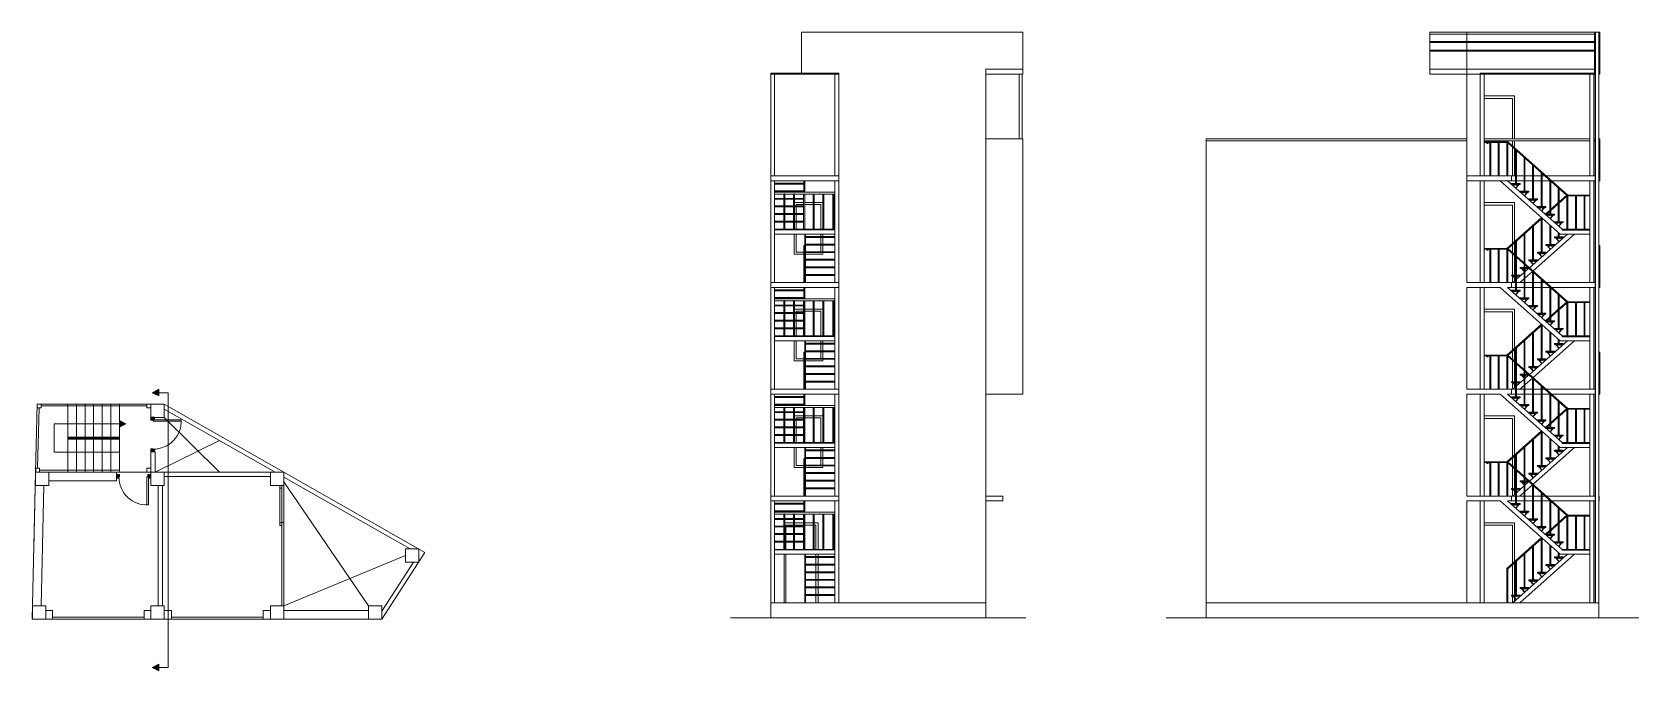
# Model space of a CAD drawing. Header units: inches. Extents: x 155573 to 157259, y -31362 to -30691.
import ezdxf

# ---------------------------------------------------------------- set-up
doc = ezdxf.new("R2010")
doc.units = ezdxf.units.IN
doc.header["$LTSCALE"] = 5
doc.header["$MEASUREMENT"] = 0
doc.layers.add('BOLTS', color=51, linetype='Continuous')
doc.layers.add('DOOR', color=62, linetype='Continuous', lineweight=0)
doc.layers.add('Staircase', color=6, linetype='Continuous', lineweight=13)

# ---------------------------------------------------------------- blocks, each defined once
blk = doc.blocks.new('A$C27B36B59')
at = {"layer": 'DOOR'}
for p, q in [((0, 4), (0, 0)), ((2.5, 4), (0, 4)), ((0, 0), (3, 0)), ((2.5, 2.5), (2.5, 4)), ((3, 2.5), (2.5, 2.5)), ((3, 0), (3, 2.5))]:
    blk.add_line(p, q, dxfattribs=at)
for centre, radius, start, end in [((-1.4, -0.5), 4.75, 22.1411, 72.838), ((1.3, 2.1), 1.64, 45.138, 144.8948), ((2.2, 0.3), 2.49, 83.3149, 152.658), ((0.1, 0.4), 2.05, 349.4875, 93.6805), ((2, -0.5), 2.01, 58.7447, 166.495), ((-0.1, 0.3), 1.13, 343.542, 86.947), ((2.1, -0.4), 1.17, 38.2816, 160.1519)]:
    blk.add_arc(centre, radius, start, end, dxfattribs=at)
blk = doc.blocks.new('D2')
at = {"layer": 'DOOR'}
for p, q in [((74474, 24047.6), (74474, 24018.1)), ((74474, 24047.6), (74475.5, 24047.6)), ((74475.5, 24047.6), (74475.5, 24018.1))]:
    blk.add_line(p, q, dxfattribs=at)
blk.add_arc((74474, 24047.6), 29.5, 180, 272.9146, dxfattribs=at)
at = {"layer": 'DOOR', "xscale": -1, "rotation": 180}
blk.add_blockref('A$C27B36B59', (74442, 24050.1), dxfattribs=at)
at = {"layer": 'DOOR', "rotation": 180}
blk.add_blockref('A$C27B36B59', (74478, 24050.1), dxfattribs=at)
blk = doc.blocks.new('A$C3A4C2E96')
at = {"layer": 'BOLTS', "color": 251}
blk.add_line((-0.02, 0), (0.02, 0), dxfattribs=at)
at = {"layer": 'BOLTS', "color": 252}
blk.add_lwpolyline([(-0.02, 0), (-0.02, 0), (-0.02, 0.01, -0.414214), (-0.01, 0.02), (0.01, 0.02, -0.414214), (0.02, 0.01), (0.02, 0), (0.02, 0)], format="xyb", close=True, dxfattribs=at)
blk.add_lwpolyline([(-0.02, 0), (0.02, 0), (0.02, 0), (-0.02, 0)], close=True, dxfattribs=at)
at = {"layer": 'BOLTS', "color": 251}
blk.add_lwpolyline([(0.01, 0), (0.01, 0.01, 0.414214), (0, 0.02), (0, 0.02, 0.414214), (-0.01, 0.01), (-0.01, 0)], format="xyb", dxfattribs=at)
for centre, start, end in [((-0.01, 0.01), 0, 90), ((0.01, 0.01), 90, 180)]:
    blk.add_arc(centre, 0.0038, start, end, dxfattribs=at)

msp = doc.modelspace()

# ---------------------------------------------------------------- hatches: boundary and pattern name
at = {"layer": 'Staircase', "ltscale": 7}
for points in [[(155705.7, -31073), (155705.7, -31066), (155698.8, -31069.6)], [(155664.4, -31105.8), (155664.4, -31098.8), (155671.3, -31102.3)], [(155705.7, -31361.6), (155705.7, -31354.6), (155698.8, -31358.2)]]:
    msp.add_hatch(color=256, dxfattribs=at).paths.add_polyline_path(points)

# ---------------------------------------------------------------- linework, layer by layer
for p, q in [((156503.8, -30691, -72.7), (156380.5, -30691, -72.7)), ((156380.5, -30734, -72.7), (156380.5, -30691, -72.7)), ((156612.8, -30691, -72.7), (156503.8, -30691, -72.7)), ((156612.8, -30730, -72.7), (156612.8, -30691, -72.7)), ((157039.9, -30691, -72.7), (157218.4, -30691, -72.7)), ((157039.9, -30691, -72.7), (157039.9, -30735, -72.7)), ((157039.9, -30693, -72.7), (157213.8, -30693, -72.7)), ((157078.9, -30735, -72.7), (157078.9, -30691, -72.7)), ((157212.9, -30734, -72.7), (157212.9, -30691, -72.7)), ((157213.8, -31066, -72.7), (157213.8, -30691, -72.7)), ((157217.5, -31306, -72.7), (157217.5, -30691, -72.7)), ((157217.5, -30691, -72.7), (157218.4, -30691, -72.7)), ((157217.5, -30693, -72.7), (157218.4, -30693, -72.7)), ((157217.5, -30693, -72.7), (157218.4, -30693, -72.7)), ((157218.4, -30691, -72.7), (157218.4, -30735, -72.7)), ((157039.9, -30701, -72.7), (157213.8, -30701, -72.7)), ((157039.9, -30702, -72.7), (157213.8, -30702, -72.7)), ((157039.9, -30710, -72.7), (157213.8, -30710, -72.7)), ((157039.9, -30711, -72.7), (157213.8, -30711, -72.7)), ((156612.8, -30730, -72.7), (156573.8, -30730, -72.7)), ((156573.8, -30730, -72.7), (156573.8, -30735, -72.7)), ((156612.8, -30735, -72.7), (156612.8, -30730, -72.7)), ((157039.9, -30730, -72.7), (157213.8, -30730, -72.7)), ((157213.8, -30735, -72.7), (157213.8, -30730, -72.7)), ((156348.1, -30842, -72.7), (156348.1, -30734, -72.7)), ((156419.5, -30734, -72.5), (156348.1, -30734, -72.5)), ((156380.5, -30735, -72.5), (156348.1, -30735, -72.5)), ((156352.1, -30842, -72.7), (156352.1, -30735, -72.7)), ((156419.5, -30735, -72.7), (156380.5, -30735, -72.7)), ((156415.5, -30842, -72.5), (156415.5, -30735, -72.5)), ((156419.5, -30842, -72.5), (156419.5, -30734, -72.5)), ((156419.5, -30803, -72.7), (156419.5, -30735, -72.7)), ((156573.8, -30735, -72.7), (156573.8, -30803, -72.7)), ((156612.8, -30735, -72.7), (156573.8, -30735, -72.7)), ((156609, -30803, -72.5), (156609, -30735, -72.5)), ((156612, -30803, -72.5), (156612, -30735, -72.5)), ((157039.9, -30735, -72.7), (157213.8, -30735, -72.7)), ((157078.9, -30735, -72.7), (157078.9, -30842, -72.7)), ((157092.9, -30735, -72.5), (157092.9, -30734, -72.5)), ((157092.9, -30734, -72.5), (157213.5, -30734, -72.5)), ((157092.9, -30842, -72.7), (157092.9, -30735, -72.7)), ((157096.9, -30842, -72.5), (157096.9, -30735, -72.5)), ((157208.1, -30842, -72.5), (157208.1, -30735, -72.5)), ((157212.1, -30842, -72.5), (157212.1, -30735, -72.5)), ((157213.5, -30734, -72.5), (157213.5, -30735, -72.5)), ((157213.5, -30842, -72.5), (157213.5, -30735, -72.5)), ((157218.4, -30735, -72.7), (157217.5, -30735, -72.7)), ((157096.9, -30758, -72.7), (157128.9, -30758, -72.7)), ((157096.9, -30760.5, -72.7), (157126.9, -30760.5, -72.7)), ((157126.9, -30803, -72.7), (157126.9, -30760.5, -72.7)), ((157128.9, -30803, -72.7), (157128.9, -30758, -72.7)), ((156419.5, -31290, -72.7), (156419.5, -30803, -72.7)), ((156573.8, -30803, -72.7), (156573.8, -31306, -72.7)), ((156612.8, -30803, -72.7), (156573.8, -30803, -72.7)), ((156612.8, -31066, -72.7), (156612.8, -30803, -72.7)), ((156805.1, -31306, -72.7), (156805.1, -30803, -72.7)), ((156805.1, -30803, -72.7), (157078.9, -30803, -72.7)), ((156805.1, -30805, -72.7), (157078.9, -30805, -72.7)), ((157096.9, -30803, -72.7), (157208.1, -30803, -72.7)), ((157096.9, -30805, -72.7), (157208.1, -30805, -72.7)), ((157121.9, -30806, -72.5), (157096.9, -30806, -72.5)), ((157121.5, -30807, -72.5), (157096.9, -30807, -72.5)), ((157102.9, -30842, -72.5), (157102.9, -30807, -72.5)), ((157103.9, -30842, -72.5), (157103.9, -30807, -72.5)), ((157111.9, -30842, -72.5), (157111.9, -30807, -72.5)), ((157112.9, -30842, -72.5), (157112.9, -30807, -72.5)), ((157120.9, -30842, -72.5), (157120.9, -30807, -72.5)), ((157183.9, -30862.4, -72.5), (157121.5, -30807, -72.5)), ((157184.9, -30862, -72.5), (157121.9, -30806, -72.5)), ((157121.9, -30842, -72.5), (157121.9, -30807.3, -72.5)), ((157126.9, -30810.4, -72.7), (157126.9, -30805, -72.7)), ((157126.9, -30842, -72.7), (157126.9, -30811.8, -72.7)), ((157128.9, -30812.2, -72.7), (157128.9, -30805, -72.7)), ((157128.9, -30842, -72.7), (157128.9, -30813.6, -72.7)), ((157129.9, -30850, -72.5), (157129.9, -30814.4, -72.5)), ((157212.1, -30803, -72.7), (157213.8, -30803, -72.7)), ((157212.1, -30805, -72.7), (157213.8, -30805, -72.7)), ((157217.5, -30803, -72.7), (157218.4, -30803, -72.7)), ((157217.5, -30805, -72.7), (157218.4, -30805, -72.7)), ((157218.4, -30803, -72.7), (157218.4, -30847, -72.7)), ((157130.9, -30850, -72.5), (157130.9, -30815.3, -72.5)), ((157138.9, -30858, -72.5), (157138.9, -30822.4, -72.5)), ((157139.9, -30858, -72.5), (157139.9, -30823.3, -72.5)), ((157147.9, -30866, -72.5), (157147.9, -30830.4, -72.5)), ((157148.9, -30866, -72.5), (157148.9, -30831.3, -72.5)), ((156419.5, -30842, -72.7), (156348.1, -30842, -72.7)), ((156348.1, -30847, -72.7), (156348.1, -30842, -72.7)), ((156348.1, -30847, -72.7), (156348.1, -30954, -72.7)), ((156419.5, -30847, -72.7), (156348.1, -30847, -72.7)), ((156352.1, -30954, -72.5), (156352.1, -30847, -72.5)), ((156382.8, -30859, -72.5), (156382.8, -30847, -72.5)), ((156383.8, -30859, -72.5), (156383.8, -30847, -72.5)), ((156415.5, -30954, -72.5), (156415.5, -30847, -72.5)), ((156419.5, -30954, -72.5), (156419.5, -30847, -72.5)), ((157078.9, -30842, -72.7), (157129.9, -30842, -72.7)), ((157078.9, -30842, -72.7), (157078.9, -30954, -72.7)), ((157078.9, -30847, -72.7), (157129.9, -30847, -72.7)), ((157092.9, -30954, -72.7), (157092.9, -30847, -72.7)), ((157096.9, -30954, -72.5), (157096.9, -30847, -72.5)), ((157113.9, -30847, -72.5), (157176.9, -30903, -72.5)), ((157121.4, -30847, -72.5), (157178.8, -30898, -72.5)), ((157125.9, -30842, -72.7), (157125.9, -30847, -72.7)), ((157130.9, -30842, -72.7), (157138.9, -30842, -72.7)), ((157130.9, -30847, -72.7), (157138.9, -30847, -72.7)), ((157139.9, -30842, -72.7), (157147.9, -30842, -72.7)), ((157139.9, -30847, -72.7), (157147.9, -30847, -72.7)), ((157148.9, -30842, -72.7), (157156.9, -30842, -72.7)), ((157148.9, -30847, -72.7), (157156.9, -30847, -72.7)), ((157156.9, -30874, -72.5), (157156.9, -30838.4, -72.5)), ((157157.9, -30874, -72.5), (157157.9, -30839.3, -72.5)), ((157157.9, -30842, -72.7), (157160.9, -30842, -72.7)), ((157157.9, -30847, -72.7), (157165.9, -30847, -72.7)), ((157162.4, -30842, -72.7), (157213.8, -30842, -72.7)), ((157165.9, -30882, -72.5), (157165.9, -30846.4, -72.5)), ((157166.9, -30882, -72.5), (157166.9, -30847.3, -72.5)), ((157168, -30847, -72.7), (157213.8, -30847, -72.7)), ((157208.1, -30954, -72.5), (157208.1, -30847, -72.5)), ((157212.1, -30954, -72.5), (157212.1, -30847, -72.5)), ((157213.5, -30842, -72.5), (157213.5, -30847, -72.5)), ((157213.5, -30954, -72.5), (157213.5, -30847, -72.5)), ((157213.8, -30847, -72.7), (157213.8, -30842, -72.7)), ((157217.5, -30842, -72.7), (157218.4, -30842, -72.7)), ((157218.4, -30847, -72.7), (157217.5, -30847, -72.7)), ((156352.1, -30849.5, -72.5), (156382.8, -30849.5, -72.5)), ((156352.1, -30850.5, -72.5), (156382.8, -30850.5, -72.5)), ((156352.1, -30857.5, -72.5), (156382.8, -30857.5, -72.5)), ((156352.1, -30858.5, -72.5), (156382.8, -30858.5, -72.5)), ((156352.1, -30859, -72.5), (156415.5, -30859, -72.5)), ((156352.1, -30861, -72.5), (156415.5, -30861, -72.5)), ((156361.9, -30861, -72.5), (156361.9, -30898, -72.5)), ((156362.9, -30861, -72.5), (156362.9, -30898, -72.5)), ((156372.1, -30861, -72.5), (156372.1, -30898, -72.5)), ((156373.1, -30861, -72.5), (156373.1, -30898, -72.5)), ((156382.4, -30861, -72.5), (156382.4, -30898, -72.5)), ((156383.8, -30898, -72.5), (156383.8, -30861, -72.5)), ((156392.7, -30861, -72.5), (156392.7, -30898, -72.5)), ((156393.7, -30861, -72.5), (156393.7, -30898, -72.5)), ((156403, -30861, -72.5), (156403, -30898, -72.5)), ((156404, -30861, -72.5), (156404, -30898, -72.5)), ((156413.3, -30861, -72.5), (156413.3, -30898, -72.5)), ((156414.3, -30861, -72.5), (156414.3, -30898, -72.5)), ((157127.4, -30851.3, -72.5), (157126.9, -30851.8, -72.5)), ((157133.2, -30851.3, -72.5), (157130.1, -30854.7, -72.5)), ((157133.5, -30851.3, -72.5), (157130.3, -30854.9, -72.5)), ((157136.4, -30859.3, -72.5), (157135.9, -30859.8, -72.5)), ((157142.2, -30859.3, -72.5), (157139.1, -30862.7, -72.5)), ((157142.5, -30859.3, -72.5), (157139.3, -30862.9, -72.5)), ((157174.9, -30890, -72.5), (157174.9, -30854.4, -72.5)), ((157175.9, -30890, -72.5), (157175.9, -30855.3, -72.5)), ((157175.9, -30869.1, -72.5), (157183.7, -30862.2, -72.5)), ((157175.9, -30870.4, -72.5), (157183.9, -30863.3, -72.5)), ((157183.9, -30862.4, -72.5), (157183.9, -30898, -72.5)), ((157184.9, -30862, -72.5), (157208.1, -30862, -72.5)), ((157184.9, -30863, -72.5), (157184.9, -30898, -72.5)), ((157184.9, -30863, -72.5), (157208.1, -30863, -72.5)), ((157192.9, -30863, -72.5), (157192.9, -30898, -72.5)), ((157193.9, -30863, -72.5), (157193.9, -30898, -72.5)), ((157201.9, -30863, -72.5), (157201.9, -30898, -72.5)), ((157202.9, -30863, -72.5), (157202.9, -30898, -72.5)), ((156352.1, -30865.5, -72.5), (156361.9, -30865.5, -72.5)), ((156352.1, -30866.5, -72.5), (156361.9, -30866.5, -72.5)), ((156352.1, -30873.5, -72.5), (156361.9, -30873.5, -72.5)), ((156352.1, -30874.5, -72.5), (156361.9, -30874.5, -72.5)), ((156352.1, -30881.5, -72.5), (156361.9, -30881.5, -72.5)), ((156362.9, -30865.5, -72.5), (156372.1, -30865.5, -72.5)), ((156362.9, -30866.5, -72.5), (156372.1, -30866.5, -72.5)), ((156362.9, -30873.5, -72.5), (156372.1, -30873.5, -72.5)), ((156362.9, -30874.5, -72.5), (156372.1, -30874.5, -72.5)), ((156362.9, -30881.5, -72.5), (156372.1, -30881.5, -72.5)), ((156373.1, -30865.5, -72.5), (156382.4, -30865.5, -72.5)), ((156373.1, -30866.5, -72.5), (156382.4, -30866.5, -72.5)), ((156382.4, -30870, -72.7), (156373.1, -30870, -72.7)), ((156373.1, -30873.5, -72.5), (156382.4, -30873.5, -72.5)), ((156373.1, -30874.5, -72.5), (156382.4, -30874.5, -72.5)), ((156373.1, -30881.5, -72.5), (156382.4, -30881.5, -72.5)), ((156382.4, -30872, -72.7), (156374.8, -30872, -72.7)), ((156374.8, -30873.5, -72.7), (156374.8, -30872, -72.7)), ((156374.8, -30881.5, -72.7), (156374.8, -30874.5, -72.7)), ((156392.7, -30870, -72.7), (156383.8, -30870, -72.7)), ((156392.7, -30872, -72.7), (156383.8, -30872, -72.7)), ((156402.8, -30870, -72.7), (156393.7, -30870, -72.7)), ((156400.8, -30872, -72.7), (156393.7, -30872, -72.7)), ((156400.8, -30872, -72.7), (156400.8, -30898, -72.7)), ((156402.8, -30870, -72.7), (156402.8, -30898, -72.7)), ((157096.9, -30870, -72.7), (157128.9, -30870, -72.7)), ((157096.9, -30872.5, -72.7), (157126.9, -30872.5, -72.7)), ((157126.9, -30912.7, -72.7), (157126.9, -30872.5, -72.7)), ((157128.9, -30910.9, -72.7), (157128.9, -30870, -72.7)), ((157145.4, -30867.3, -72.5), (157144.9, -30867.8, -72.5)), ((157151.2, -30867.3, -72.5), (157148.1, -30870.7, -72.5)), ((157151.5, -30867.3, -72.5), (157148.3, -30870.9, -72.5)), ((157154.4, -30875.3, -72.5), (157153.9, -30875.8, -72.5)), ((157160.2, -30875.3, -72.5), (157157.1, -30878.7, -72.5)), ((157160.5, -30875.3, -72.5), (157157.3, -30878.9, -72.5)), ((157161.1, -30882.3, -72.5), (157165.9, -30878, -72.5)), ((157162.9, -30882, -72.5), (157165.9, -30879.3, -72.5)), ((157166.9, -30877.1, -72.5), (157174.9, -30870, -72.5)), ((157166.9, -30878.4, -72.5), (157174.9, -30871.3, -72.5)), ((156352.1, -30882.5, -72.5), (156361.9, -30882.5, -72.5)), ((156352.1, -30889.5, -72.5), (156361.9, -30889.5, -72.5)), ((156352.1, -30890.5, -72.5), (156361.9, -30890.5, -72.5)), ((156352.1, -30898, -72.5), (156383.8, -30898, -72.5)), ((156352.1, -30898.5, -72.5), (156383.8, -30898.5, -72.5)), ((156362.9, -30882.5, -72.5), (156372.1, -30882.5, -72.5)), ((156362.9, -30889.5, -72.5), (156372.1, -30889.5, -72.5)), ((156362.9, -30890.5, -72.5), (156372.1, -30890.5, -72.5)), ((156373.1, -30882.5, -72.5), (156382.4, -30882.5, -72.5)), ((156373.1, -30889.5, -72.5), (156382.4, -30889.5, -72.5)), ((156373.1, -30890.5, -72.5), (156382.4, -30890.5, -72.5)), ((156374.8, -30889.5, -72.7), (156374.8, -30882.5, -72.7)), ((156374.8, -30898.5, -72.7), (156374.8, -30890.5, -72.7)), ((156383.8, -30898, -72.5), (156415.5, -30898, -72.5)), ((156383.8, -30898.5, -72.5), (156415.5, -30898.5, -72.5)), ((157120.9, -30918, -72.5), (157157.3, -30885.6, -72.5)), ((157122.2, -30918.2, -72.5), (157158.1, -30886.3, -72.5)), ((157147.9, -30895.3, -72.5), (157147.9, -30930, -72.5)), ((157148.9, -30894.4, -72.5), (157148.9, -30930, -72.5)), ((157156.9, -30887.3, -72.5), (157156.9, -30922, -72.5)), ((157157.9, -30886.4, -72.5), (157157.9, -30922, -72.5)), ((157161.9, -30882.9, -72.5), (157161.9, -30882.9, -72.5)), ((157163.4, -30883.3, -72.5), (157162.9, -30883.8, -72.5)), ((157163.8, -30883, -72.7), (157163.8, -30883, -72.7)), ((157163.8, -30883, -72.7), (157163.8, -30883, -72.7)), ((157163.8, -30883, -72.7), (157163.8, -30883, -72.7)), ((157165.9, -30893.2, -72.5), (157165.9, -30914, -72.5)), ((157169.2, -30883.3, -72.5), (157166.1, -30886.7, -72.5)), ((157166.3, -30883, -72.7), (157166.3, -30883, -72.7)), ((157169.5, -30883.3, -72.5), (157166.3, -30886.9, -72.5)), ((157166.3, -30886.9, -72.7), (157166.3, -30886.9, -72.7)), ((157166.9, -30886.2, -72.5), (157166.9, -30887.4, -72.5)), ((157166.9, -30894.1, -72.5), (157166.9, -30914, -72.5)), ((157172.4, -30891.3, -72.5), (157171.9, -30891.8, -72.5)), ((157178.2, -30891.3, -72.5), (157175.1, -30894.7, -72.5)), ((157178.5, -30891.3, -72.5), (157175.3, -30894.9, -72.5)), ((157175.9, -30894.2, -72.5), (157175.9, -30895.4, -72.5)), ((157178.8, -30898, -72.5), (157208.1, -30898, -72.5)), ((156352.1, -30903, -72.5), (156383.8, -30903, -72.5)), ((156372.8, -30924, -72.7), (156372.8, -30903, -72.7)), ((156374.8, -30922, -72.7), (156374.8, -30903, -72.7)), ((156382.8, -30954, -72.5), (156382.8, -30915, -72.5)), ((156382.8, -30915, -72.5), (156383.8, -30915, -72.5)), ((156383.8, -30903, -72.5), (156383.8, -30954, -72.5)), ((156383.8, -30954, -72.5), (156383.8, -30903, -72.5)), ((156383.8, -30903, -72.5), (156415.5, -30903, -72.5)), ((156383.8, -30905.5, -72.5), (156415.5, -30905.5, -72.5)), ((156383.8, -30906.5, -72.5), (156415.5, -30906.5, -72.5)), ((156383.8, -30913.5, -72.5), (156415.5, -30913.5, -72.5)), ((156383.8, -30914.5, -72.5), (156415.5, -30914.5, -72.5)), ((156384.8, -30903, -72.5), (156384.8, -30905.5, -72.5)), ((156384.8, -30906.5, -72.5), (156384.8, -30913.5, -72.5)), ((156384.8, -30906.5, -72.5), (156384.8, -30913.5, -72.5)), ((156384.8, -30914.5, -72.5), (156384.8, -30921.5, -72.5)), ((156384.8, -30914.5, -72.5), (156384.8, -30921.5, -72.5)), ((156400.8, -30903, -72.7), (156400.8, -30905.5, -72.7)), ((156400.8, -30906.5, -72.7), (156400.8, -30913.5, -72.7)), ((156400.8, -30914.5, -72.7), (156400.8, -30921.5, -72.7)), ((156402.8, -30903, -72.7), (156402.8, -30905.5, -72.7)), ((156402.8, -30906.5, -72.7), (156402.8, -30913.5, -72.7)), ((156402.8, -30914.5, -72.7), (156402.8, -30921.5, -72.7)), ((157126.9, -30922.4, -72.7), (157126.9, -30914, -72.7)), ((157128.9, -30924.2, -72.7), (157128.9, -30912.2, -72.7)), ((157129.9, -30911.3, -72.5), (157129.9, -30925.1, -72.5)), ((157130.9, -30910.4, -72.5), (157130.9, -30926, -72.5)), ((157138.9, -30903.3, -72.5), (157138.9, -30933.1, -72.5)), ((157139.9, -30902.4, -72.5), (157139.9, -30934, -72.5)), ((157144.7, -30938.3, -72.5), (157184.4, -30903, -72.5)), ((157148.5, -30941.6, -72.5), (157191.9, -30903, -72.5)), ((157163.4, -30915.3, -72.5), (157166.5, -30918.9, -72.5)), ((157163.7, -30915.3, -72.5), (157166.7, -30918.7, -72.5)), ((157166.3, -30915, -72.7), (157166.3, -30915, -72.7)), ((157169.5, -30915.3, -72.5), (157170, -30915.8, -72.5)), ((157172.4, -30907.3, -72.5), (157175.5, -30910.9, -72.5)), ((157172.7, -30907.3, -72.5), (157175.7, -30910.7, -72.5)), ((157174.9, -30901.2, -72.5), (157174.9, -30906, -72.5)), ((157175.9, -30902.1, -72.5), (157175.9, -30906, -72.5)), ((157176.9, -30903, -72.5), (157208.1, -30903, -72.5)), ((157178.5, -30907.3, -72.5), (157179, -30907.8, -72.5)), ((157217.5, -30915, -72.7), (157218.4, -30915, -72.7)), ((157218.4, -30915, -72.7), (157218.4, -30959, -72.7)), ((156382.8, -30924, -72.7), (156372.8, -30924, -72.7)), ((156382.8, -30922, -72.7), (156374.8, -30922, -72.7)), ((156383.8, -30921.5, -72.5), (156415.5, -30921.5, -72.5)), ((156383.8, -30922.5, -72.5), (156415.5, -30922.5, -72.5)), ((156383.8, -30929.5, -72.5), (156415.5, -30929.5, -72.5)), ((156383.8, -30930.5, -72.5), (156415.5, -30930.5, -72.5)), ((156384.8, -30922.5, -72.5), (156384.8, -30929.5, -72.5)), ((156384.8, -30922.5, -72.5), (156384.8, -30929.5, -72.5)), ((156402.8, -30924, -72.7), (156384.8, -30924, -72.7)), ((156384.8, -30930.5, -72.5), (156384.8, -30937.5, -72.5)), ((156384.8, -30930.5, -72.5), (156384.8, -30937.5, -72.5)), ((156402.8, -30922.5, -72.7), (156402.8, -30924, -72.7)), ((157121.9, -30918, -72.5), (157096.9, -30918, -72.5)), ((157121.5, -30919, -72.5), (157096.9, -30919, -72.5)), ((157102.9, -30954, -72.5), (157102.9, -30919, -72.5)), ((157103.9, -30954, -72.5), (157103.9, -30919, -72.5)), ((157111.9, -30954, -72.5), (157111.9, -30919, -72.5)), ((157112.9, -30954, -72.5), (157112.9, -30919, -72.5)), ((157120.9, -30954, -72.5), (157120.9, -30919, -72.5)), ((157183.9, -30974.4, -72.5), (157121.5, -30919, -72.5)), ((157184.9, -30974, -72.5), (157121.9, -30918, -72.5)), ((157121.9, -30954, -72.5), (157121.9, -30919.3, -72.5)), ((157126.9, -30946, -72.7), (157126.9, -30923.8, -72.7)), ((157128.9, -30946, -72.7), (157128.9, -30925.6, -72.7)), ((157129.9, -30962, -72.5), (157129.9, -30926.4, -72.5)), ((157130.9, -30962, -72.5), (157130.9, -30927.3, -72.5)), ((157145.4, -30931.3, -72.5), (157148.5, -30934.9, -72.5)), ((157145.7, -30931.3, -72.5), (157148.7, -30934.7, -72.5)), ((157151.5, -30931.3, -72.5), (157152, -30931.8, -72.5)), ((157154.4, -30923.3, -72.5), (157157.5, -30926.9, -72.5)), ((157154.7, -30923.3, -72.5), (157157.7, -30926.7, -72.5)), ((157160.5, -30923.3, -72.5), (157161, -30923.8, -72.5)), ((157217.5, -30917, -72.7), (157218.4, -30917, -72.7)), ((156383.8, -30937.5, -72.5), (156415.5, -30937.5, -72.5)), ((156383.8, -30938.5, -72.5), (156415.5, -30938.5, -72.5)), ((156383.8, -30945.5, -72.5), (156415.5, -30945.5, -72.5)), ((156383.8, -30946.5, -72.5), (156415.5, -30946.5, -72.5)), ((156384.8, -30938.5, -72.5), (156384.8, -30945.5, -72.5)), ((156384.8, -30938.5, -72.5), (156384.8, -30945.5, -72.5)), ((156384.8, -30946.5, -72.5), (156384.8, -30954, -72.5)), ((156384.8, -30946.5, -72.5), (156384.8, -30954, -72.5)), ((157126.9, -30954, -72.7), (157126.9, -30947, -72.7)), ((157127.4, -30947.3, -72.5), (157129.9, -30950.2, -72.5)), ((157127.7, -30947.3, -72.5), (157129.9, -30949.8, -72.5)), ((157128.9, -30952.3, -72.7), (157128.9, -30949, -72.7)), ((157130.9, -30950.5, -72.5), (157138.9, -30943.4, -72.5)), ((157133.5, -30947.3, -72.5), (157134, -30947.8, -72.5)), ((157136.4, -30939.3, -72.5), (157138.9, -30942.2, -72.5)), ((157136.7, -30939.3, -72.5), (157138.9, -30941.8, -72.5)), ((157138.9, -30970, -72.5), (157138.9, -30934.4, -72.5)), ((157139.9, -30970, -72.5), (157139.9, -30935.3, -72.5)), ((157139.9, -30942.5, -72.5), (157144, -30938.9, -72.5)), ((157139.9, -30949.2, -72.5), (157147.7, -30942.3, -72.5)), ((157142.5, -30939.3, -72.5), (157143, -30939.8, -72.5)), ((157147.9, -30978, -72.5), (157147.9, -30942.4, -72.5)), ((157148.9, -30978, -72.5), (157148.9, -30943.3, -72.5)), ((156348.1, -30954, -72.7), (156419.5, -30954, -72.7)), ((156348.1, -30959, -72.7), (156348.1, -30954, -72.7)), ((156348.1, -30959, -72.7), (156348.1, -31066, -72.7)), ((156419.5, -30959, -72.7), (156348.1, -30959, -72.7)), ((156352.1, -31066, -72.5), (156352.1, -30959, -72.5)), ((156352.1, -30961.5, -72.5), (156382.8, -30961.5, -72.5)), ((156352.1, -30962.5, -72.5), (156382.8, -30962.5, -72.5)), ((156382.8, -30971, -72.5), (156382.8, -30959, -72.5)), ((156383.8, -30971, -72.5), (156383.8, -30959, -72.5)), ((156415.5, -31066, -72.5), (156415.5, -30959, -72.5)), ((156419.5, -31066, -72.5), (156419.5, -30959, -72.5)), ((157078.9, -30954, -72.7), (157129.9, -30954, -72.7)), ((157078.9, -30959, -72.7), (157113.9, -30959, -72.7)), ((157078.9, -30959, -72.7), (157078.9, -31066, -72.7)), ((157092.9, -31066, -72.7), (157092.9, -30959, -72.7)), ((157096.9, -31066, -72.5), (157096.9, -30959, -72.5)), ((157113.9, -30959, -72.5), (157176.9, -31015, -72.5)), ((157121.4, -30959, -72.7), (157129.9, -30959, -72.7)), ((157121.4, -30959, -72.5), (157178.8, -31010, -72.5)), ((157125.9, -30954, -72.7), (157125.9, -30959, -72.7)), ((157127.4, -30963.3, -72.5), (157126.9, -30963.8, -72.5)), ((157127, -30954, -72.5), (157129.9, -30951.4, -72.5)), ((157133.2, -30963.3, -72.5), (157130.1, -30966.7, -72.5)), ((157133.5, -30963.3, -72.5), (157130.3, -30966.9, -72.5)), ((157130.9, -30954, -72.7), (157138.9, -30954, -72.7)), ((157130.9, -30959, -72.7), (157138.9, -30959, -72.7)), ((157134.6, -30954, -72.5), (157138.9, -30950.1, -72.5)), ((157139.9, -30954, -72.7), (157147.9, -30954, -72.7)), ((157139.9, -30959, -72.7), (157147.9, -30959, -72.7)), ((157148.9, -30954, -72.7), (157156.9, -30954, -72.7)), ((157148.9, -30959, -72.7), (157156.9, -30959, -72.7)), ((157156.9, -30986, -72.5), (157156.9, -30950.4, -72.5)), ((157157.9, -30986, -72.5), (157157.9, -30951.3, -72.5)), ((157157.9, -30954, -72.7), (157160.9, -30954, -72.7)), ((157157.9, -30959, -72.7), (157165.9, -30959, -72.7)), ((157162.4, -30954, -72.7), (157213.8, -30954, -72.7)), ((157165.9, -30994, -72.5), (157165.9, -30958.4, -72.5)), ((157166.9, -30994, -72.5), (157166.9, -30959.3, -72.5)), ((157168, -30959, -72.7), (157213.8, -30959, -72.7)), ((157208.1, -31066, -72.5), (157208.1, -30959, -72.5)), ((157212.1, -31066, -72.5), (157212.1, -30959, -72.5)), ((157213.5, -30954, -72.7), (157213.5, -30959, -72.7)), ((157213.5, -31066, -72.5), (157213.5, -30959, -72.5)), ((157217.5, -30954, -72.7), (157218.4, -30954, -72.7)), ((157218.4, -30959, -72.7), (157217.5, -30959, -72.7)), ((156352.1, -30969.5, -72.5), (156382.8, -30969.5, -72.5)), ((156352.1, -30970.5, -72.5), (156382.8, -30970.5, -72.5)), ((156352.1, -30971, -72.5), (156415.5, -30971, -72.5)), ((156352.1, -30973, -72.5), (156415.5, -30973, -72.5)), ((156352.1, -30977.5, -72.5), (156361.9, -30977.5, -72.5)), ((156352.1, -30978.5, -72.5), (156361.9, -30978.5, -72.5)), ((156361.9, -30973, -72.5), (156361.9, -31010, -72.5)), ((156362.9, -30973, -72.5), (156362.9, -31010, -72.5)), ((156362.9, -30977.5, -72.5), (156372.1, -30977.5, -72.5)), ((156362.9, -30978.5, -72.5), (156372.1, -30978.5, -72.5)), ((156372.1, -30973, -72.5), (156372.1, -31010, -72.5)), ((156373.1, -30973, -72.5), (156373.1, -31010, -72.5)), ((156373.1, -30977.5, -72.5), (156382.4, -30977.5, -72.5)), ((156373.1, -30978.5, -72.5), (156382.4, -30978.5, -72.5)), ((156382.4, -30982, -72.7), (156373.1, -30982, -72.7)), ((156382.4, -30973, -72.5), (156382.4, -31010, -72.5)), ((156383.4, -30973, -72.5), (156383.4, -31010, -72.5)), ((156383.8, -31010, -72.5), (156383.8, -30973, -72.5)), ((156392.7, -30982, -72.7), (156383.8, -30982, -72.7)), ((156392.7, -30973, -72.5), (156392.7, -31010, -72.5)), ((156393.7, -30973, -72.5), (156393.7, -31010, -72.5)), ((156402.8, -30982, -72.7), (156393.7, -30982, -72.7)), ((156402.8, -30982, -72.7), (156402.8, -31010, -72.7)), ((156403, -30973, -72.5), (156403, -31010, -72.5)), ((156404, -30973, -72.5), (156404, -31010, -72.5)), ((156413.3, -30973, -72.5), (156413.3, -31010, -72.5)), ((156414.3, -30973, -72.5), (156414.3, -31010, -72.5)), ((157096.9, -30982, -72.7), (157128.9, -30982, -72.7)), ((157128.9, -31022.9, -72.7), (157128.9, -30982, -72.7)), ((157136.4, -30971.3, -72.5), (157135.9, -30971.8, -72.5)), ((157142.2, -30971.3, -72.5), (157139.1, -30974.7, -72.5)), ((157142.5, -30971.3, -72.5), (157139.3, -30974.9, -72.5)), ((157145.4, -30979.3, -72.5), (157144.9, -30979.8, -72.5)), ((157151.2, -30979.3, -72.5), (157148.1, -30982.7, -72.5)), ((157151.5, -30979.3, -72.5), (157148.3, -30982.9, -72.5)), ((157166.9, -30989.1, -72.5), (157174.9, -30982, -72.5)), ((157174.9, -31002, -72.5), (157174.9, -30966.4, -72.5)), ((157175.9, -31002, -72.5), (157175.9, -30967.3, -72.5)), ((157175.9, -30981.1, -72.5), (157183.7, -30974.2, -72.5)), ((157175.9, -30982.4, -72.5), (157183.9, -30975.3, -72.5)), ((157183.9, -30974.4, -72.5), (157183.9, -31010, -72.5)), ((157184.9, -30974, -72.5), (157208.1, -30974, -72.5)), ((157184.9, -30975, -72.5), (157184.9, -31010, -72.5)), ((157184.9, -30975, -72.5), (157208.1, -30975, -72.5)), ((157192.9, -30975, -72.5), (157192.9, -31010, -72.5)), ((157193.9, -30975, -72.5), (157193.9, -31010, -72.5)), ((157201.9, -30975, -72.5), (157201.9, -31010, -72.5)), ((157202.9, -30975, -72.5), (157202.9, -31010, -72.5)), ((156352.1, -30985.5, -72.5), (156361.9, -30985.5, -72.5)), ((156352.1, -30986.5, -72.5), (156361.9, -30986.5, -72.5)), ((156352.1, -30993.5, -72.5), (156361.9, -30993.5, -72.5)), ((156352.1, -30994.5, -72.5), (156361.9, -30994.5, -72.5)), ((156362.9, -30985.5, -72.5), (156372.1, -30985.5, -72.5)), ((156362.9, -30986.5, -72.5), (156372.1, -30986.5, -72.5)), ((156362.9, -30993.5, -72.5), (156372.1, -30993.5, -72.5)), ((156362.9, -30994.5, -72.5), (156372.1, -30994.5, -72.5)), ((156373.1, -30985.5, -72.5), (156382.4, -30985.5, -72.5)), ((156373.1, -30986.5, -72.5), (156382.4, -30986.5, -72.5)), ((156373.1, -30993.5, -72.5), (156382.4, -30993.5, -72.5)), ((156373.1, -30994.5, -72.5), (156382.4, -30994.5, -72.5)), ((156382.4, -30984, -72.7), (156374.8, -30984, -72.7)), ((156374.8, -30985.5, -72.7), (156374.8, -30984, -72.7)), ((156374.8, -30993.5, -72.7), (156374.8, -30986.5, -72.7)), ((156374.8, -31001.5, -72.7), (156374.8, -30994.5, -72.7)), ((156392.7, -30984, -72.7), (156383.8, -30984, -72.7)), ((156400.8, -30984, -72.7), (156393.7, -30984, -72.7)), ((156400.8, -30984, -72.7), (156400.8, -31010, -72.7)), ((157096.9, -30984.5, -72.7), (157126.9, -30984.5, -72.7)), ((157120.9, -31030, -72.5), (157157.3, -30997.6, -72.5)), ((157122.2, -31030.2, -72.5), (157158.1, -30998.3, -72.5)), ((157126.9, -31024.7, -72.7), (157126.9, -30984.5, -72.7)), ((157154.4, -30987.3, -72.5), (157153.9, -30987.8, -72.5)), ((157156.9, -30999.3, -72.5), (157156.9, -31034, -72.5)), ((157160.2, -30987.3, -72.5), (157157.1, -30990.7, -72.5)), ((157160.5, -30987.3, -72.5), (157157.3, -30990.9, -72.5)), ((157157.9, -30998.4, -72.5), (157157.9, -31034, -72.5)), ((157161.1, -30994.3, -72.5), (157165.9, -30990, -72.5)), ((157161.9, -30994.9, -72.5), (157161.9, -30994.9, -72.5)), ((157162.9, -30994, -72.5), (157165.9, -30991.3, -72.5)), ((157163.4, -30995.3, -72.5), (157162.9, -30995.8, -72.5)), ((157163.8, -30995, -72.7), (157163.8, -30995, -72.7)), ((157163.8, -30995, -72.7), (157163.8, -30995, -72.7)), ((157163.8, -30995, -72.7), (157163.8, -30995, -72.7)), ((157169.2, -30995.3, -72.5), (157166.1, -30998.7, -72.5)), ((157166.3, -30995, -72.7), (157166.3, -30995, -72.7)), ((157169.5, -30995.3, -72.5), (157166.3, -30998.9, -72.5)), ((157166.3, -30998.9, -72.7), (157166.3, -30998.9, -72.7)), ((157166.9, -30990.4, -72.5), (157174.9, -30983.3, -72.5)), ((157166.9, -30998.2, -72.5), (157166.9, -30999.4, -72.5)), ((156352.1, -31001.5, -72.5), (156361.9, -31001.5, -72.5)), ((156352.1, -31002.5, -72.5), (156361.9, -31002.5, -72.5)), ((156352.1, -31010, -72.5), (156383.8, -31010, -72.5)), ((156352.1, -31010.5, -72.5), (156383.8, -31010.5, -72.5)), ((156352.1, -31015, -72.5), (156383.8, -31015, -72.5)), ((156362.9, -31001.5, -72.5), (156372.1, -31001.5, -72.5)), ((156362.9, -31002.5, -72.5), (156372.1, -31002.5, -72.5)), ((156372.8, -31036, -72.7), (156372.8, -31015, -72.7)), ((156373.1, -31001.5, -72.5), (156382.4, -31001.5, -72.5)), ((156373.1, -31002.5, -72.5), (156382.4, -31002.5, -72.5)), ((156374.8, -31010, -72.7), (156374.8, -31002.5, -72.7)), ((156374.8, -31034, -72.7), (156374.8, -31015, -72.7)), ((156383.8, -31010, -72.5), (156415.5, -31010, -72.5)), ((156383.8, -31010.5, -72.5), (156415.5, -31010.5, -72.5)), ((156383.8, -31015, -72.5), (156383.8, -31066, -72.5)), ((156383.8, -31066, -72.5), (156383.8, -31015, -72.5)), ((156383.8, -31015, -72.5), (156415.5, -31015, -72.5)), ((156384.8, -31015, -72.5), (156384.8, -31017.5, -72.5)), ((156400.8, -31015, -72.7), (156400.8, -31017.5, -72.7)), ((156402.8, -31015, -72.7), (156402.8, -31017.5, -72.7)), ((157138.9, -31015.3, -72.5), (157138.9, -31045.1, -72.5)), ((157139.9, -31014.4, -72.5), (157139.9, -31046, -72.5)), ((157144.7, -31050.3, -72.5), (157184.4, -31015, -72.5)), ((157147.9, -31007.3, -72.5), (157147.9, -31042, -72.5)), ((157148.5, -31053.6, -72.5), (157191.9, -31015, -72.5)), ((157148.9, -31006.4, -72.5), (157148.9, -31042, -72.5)), ((157165.9, -31005.2, -72.5), (157165.9, -31026, -72.5)), ((157166.9, -31006.1, -72.5), (157166.9, -31026, -72.5)), ((157172.4, -31003.3, -72.5), (157171.9, -31003.8, -72.5)), ((157174.9, -31013.2, -72.5), (157174.9, -31018, -72.5)), ((157178.2, -31003.3, -72.5), (157175.1, -31006.7, -72.5)), ((157178.5, -31003.3, -72.5), (157175.3, -31006.9, -72.5)), ((157175.9, -31006.2, -72.5), (157175.9, -31007.4, -72.5)), ((157175.9, -31014.1, -72.5), (157175.9, -31018, -72.5)), ((157176.9, -31015, -72.5), (157208.1, -31015, -72.5)), ((157178.8, -31010, -72.5), (157208.1, -31010, -72.5)), ((156382.8, -31066, -72.5), (156382.8, -31027, -72.5)), ((156382.8, -31027, -72.5), (156383.8, -31027, -72.5)), ((156383.8, -31017.5, -72.5), (156415.5, -31017.5, -72.5)), ((156383.8, -31018.5, -72.5), (156415.5, -31018.5, -72.5)), ((156383.8, -31025.5, -72.5), (156415.5, -31025.5, -72.5)), ((156383.8, -31026.5, -72.5), (156415.5, -31026.5, -72.5)), ((156383.8, -31033.5, -72.5), (156415.5, -31033.5, -72.5)), ((156384.8, -31018.5, -72.5), (156384.8, -31025.5, -72.5)), ((156384.8, -31018.5, -72.5), (156384.8, -31025.5, -72.5)), ((156384.8, -31026.5, -72.5), (156384.8, -31033.5, -72.5)), ((156384.8, -31026.5, -72.5), (156384.8, -31033.5, -72.5)), ((156400.8, -31018.5, -72.7), (156400.8, -31025.5, -72.7)), ((156400.8, -31026.5, -72.7), (156400.8, -31033.5, -72.7)), ((156402.8, -31018.5, -72.7), (156402.8, -31025.5, -72.7)), ((156402.8, -31026.5, -72.7), (156402.8, -31033.5, -72.7)), ((157121.9, -31030, -72.5), (157096.9, -31030, -72.5)), ((157121.5, -31031, -72.5), (157096.9, -31031, -72.5)), ((157102.9, -31066, -72.5), (157102.9, -31031, -72.5)), ((157103.9, -31066, -72.5), (157103.9, -31031, -72.5)), ((157111.9, -31066, -72.5), (157111.9, -31031, -72.5)), ((157112.9, -31066, -72.5), (157112.9, -31031, -72.5)), ((157120.9, -31066, -72.5), (157120.9, -31031, -72.5)), ((157183.9, -31086.4, -72.5), (157121.5, -31031, -72.5)), ((157184.9, -31086, -72.5), (157121.9, -31030, -72.5)), ((157121.9, -31066, -72.5), (157121.9, -31031.3, -72.5)), ((157126.9, -31034.4, -72.7), (157126.9, -31026, -72.7)), ((157128.9, -31036.2, -72.7), (157128.9, -31024.2, -72.7)), ((157129.9, -31023.3, -72.5), (157129.9, -31037.1, -72.5)), ((157130.9, -31022.4, -72.5), (157130.9, -31038, -72.5)), ((157163.4, -31027.3, -72.5), (157166.5, -31030.9, -72.5)), ((157163.7, -31027.3, -72.5), (157166.7, -31030.7, -72.5)), ((157166.3, -31027, -72.7), (157166.3, -31027, -72.7)), ((157169.5, -31027.3, -72.5), (157170, -31027.8, -72.5)), ((157172.4, -31019.3, -72.5), (157175.5, -31022.9, -72.5)), ((157172.7, -31019.3, -72.5), (157175.7, -31022.7, -72.5)), ((157178.5, -31019.3, -72.5), (157179, -31019.8, -72.5)), ((157217.5, -31027, -72.7), (157218.4, -31027, -72.7)), ((157217.5, -31029, -72.7), (157218.4, -31029, -72.7)), ((157218.4, -31027, -72.7), (157218.4, -31071, -72.7)), ((156382.8, -31036, -72.7), (156372.8, -31036, -72.7)), ((156382.8, -31034, -72.7), (156374.8, -31034, -72.7)), ((156383.8, -31034.5, -72.5), (156415.5, -31034.5, -72.5)), ((156383.8, -31041.5, -72.5), (156415.5, -31041.5, -72.5)), ((156383.8, -31042.5, -72.5), (156415.5, -31042.5, -72.5)), ((156383.8, -31049.5, -72.5), (156415.5, -31049.5, -72.5)), ((156383.8, -31050.5, -72.5), (156415.5, -31050.5, -72.5)), ((156384.8, -31034.5, -72.5), (156384.8, -31041.5, -72.5)), ((156384.8, -31034.5, -72.5), (156384.8, -31041.5, -72.5)), ((156402.8, -31036, -72.7), (156384.8, -31036, -72.7)), ((156384.8, -31042.5, -72.5), (156384.8, -31049.5, -72.5)), ((156384.8, -31042.5, -72.5), (156384.8, -31049.5, -72.5)), ((156384.8, -31050.5, -72.5), (156384.8, -31057.5, -72.5)), ((156384.8, -31050.5, -72.5), (156384.8, -31057.5, -72.5)), ((156402.8, -31034.5, -72.7), (156402.8, -31036, -72.7)), ((157126.9, -31058, -72.7), (157126.9, -31035.8, -72.7)), ((157128.9, -31058, -72.7), (157128.9, -31037.6, -72.7)), ((157129.9, -31074, -72.5), (157129.9, -31038.4, -72.5)), ((157130.9, -31074, -72.5), (157130.9, -31039.3, -72.5)), ((157138.9, -31082, -72.5), (157138.9, -31046.4, -72.5)), ((157139.9, -31082, -72.5), (157139.9, -31047.3, -72.5)), ((157145.4, -31043.3, -72.5), (157148.5, -31046.9, -72.5)), ((157145.7, -31043.3, -72.5), (157148.7, -31046.7, -72.5)), ((157151.5, -31043.3, -72.5), (157152, -31043.8, -72.5)), ((157154.4, -31035.3, -72.5), (157157.5, -31038.9, -72.5)), ((157154.7, -31035.3, -72.5), (157157.7, -31038.7, -72.5)), ((157160.5, -31035.3, -72.5), (157161, -31035.8, -72.5)), ((155705.7, -31066, -72.7), (155698.8, -31069.6, -72.7)), ((155705.7, -31073, -72.7), (155705.7, -31066, -72.7)), ((156348.1, -31066, -72.7), (156419.5, -31066, -72.7)), ((156348.1, -31071, -72.7), (156348.1, -31066, -72.7)), ((156383.8, -31057.5, -72.5), (156415.5, -31057.5, -72.5)), ((156383.8, -31058.5, -72.5), (156415.5, -31058.5, -72.5)), ((156384.8, -31058.5, -72.5), (156384.8, -31066, -72.5)), ((156384.8, -31058.5, -72.5), (156384.8, -31066, -72.5)), ((156612.8, -31071, -72.7), (156612.8, -31066, -72.7)), ((157078.9, -31066, -72.7), (157129.9, -31066, -72.7)), ((157125.9, -31066, -72.7), (157125.9, -31071, -72.7)), ((157126.9, -31066, -72.7), (157126.9, -31059, -72.7)), ((157127, -31066, -72.5), (157129.9, -31063.4, -72.5)), ((157127.4, -31059.3, -72.5), (157129.9, -31062.2, -72.5)), ((157127.7, -31059.3, -72.5), (157129.9, -31061.8, -72.5)), ((157128.9, -31064.3, -72.7), (157128.9, -31061, -72.7)), ((157130.9, -31062.5, -72.5), (157138.9, -31055.4, -72.5)), ((157130.9, -31066, -72.7), (157138.9, -31066, -72.7)), ((157133.5, -31059.3, -72.5), (157134, -31059.8, -72.5)), ((157134.6, -31066, -72.5), (157138.9, -31062.1, -72.5)), ((157136.4, -31051.3, -72.5), (157138.9, -31054.2, -72.5)), ((157136.7, -31051.3, -72.5), (157138.9, -31053.8, -72.5)), ((157139.9, -31054.5, -72.5), (157144, -31050.9, -72.5)), ((157139.9, -31061.2, -72.5), (157147.7, -31054.3, -72.5)), ((157139.9, -31066, -72.7), (157147.9, -31066, -72.7)), ((157142.5, -31051.3, -72.5), (157143, -31051.8, -72.5)), ((157147.9, -31090, -72.5), (157147.9, -31054.4, -72.5)), ((157148.9, -31090, -72.5), (157148.9, -31055.3, -72.5)), ((157148.9, -31066, -72.7), (157156.9, -31066, -72.7)), ((157156.9, -31098, -72.5), (157156.9, -31062.4, -72.5)), ((157157.9, -31098, -72.5), (157157.9, -31063.3, -72.5)), ((157157.9, -31066, -72.7), (157160.9, -31066, -72.7)), ((157162.4, -31066, -72.7), (157213.8, -31066, -72.7)), ((157213.5, -31066, -72.7), (157213.5, -31071, -72.7)), ((157213.8, -31071, -72.7), (157213.8, -31066, -72.7)), ((157217.5, -31066, -72.7), (157218.4, -31066, -72.7)), ((155578.2, -31081.5, -72.5), (155576.5, -31152.9, -72.5)), ((155697.4, -31081.5, -72.5), (155578.2, -31081.5, -72.5)), ((155693.4, -31083.5, -72.5), (155582.2, -31083.5, -72.5)), ((155610.4, -31117.2, -72.5), (155610.4, -31081.5, -72.5)), ((155619.4, -31117.2, -72.5), (155619.4, -31081.5, -72.5)), ((155628.4, -31117.2, -72.5), (155628.4, -31081.5, -72.5)), ((155637.4, -31117.2, -72.5), (155637.4, -31081.5, -72.5)), ((155646.4, -31117.2, -72.5), (155646.4, -31081.5, -72.5)), ((155655.4, -31117.2, -72.5), (155655.4, -31081.5, -72.5)), ((155664.4, -31081.5, -72.5), (155664.4, -31111.2, -72.5)), ((155711.4, -31081.5, -72.5), (155697.4, -31081.5, -72.5)), ((155698.8, -31069.6, -72.7), (155705.7, -31073, -72.7)), ((155715.8, -31069.6, -72.7), (155705.7, -31069.6, -72.7)), ((155711.4, -31081.5, -72.5), (155837, -31152.9, -72.5)), ((155715.8, -31069.6, -72.5), (155715.8, -31358.2, -72.5)), ((156348.1, -31071, -72.7), (156348.1, -31306, -72.7)), ((156419.5, -31071, -72.7), (156348.1, -31071, -72.7)), ((156352.1, -31178, -72.5), (156352.1, -31071, -72.5)), ((156352.1, -31073.5, -72.5), (156382.8, -31073.5, -72.5)), ((156352.1, -31074.5, -72.5), (156382.8, -31074.5, -72.5)), ((156352.1, -31081.5, -72.5), (156382.8, -31081.5, -72.5)), ((156352.1, -31082.5, -72.5), (156382.8, -31082.5, -72.5)), ((156352.1, -31083, -72.5), (156415.5, -31083, -72.5)), ((156382.8, -31083, -72.5), (156382.8, -31071, -72.5)), ((156383.8, -31083, -72.5), (156383.8, -31071, -72.5)), ((156415.5, -31178, -72.5), (156415.5, -31071, -72.5)), ((156419.5, -31178, -72.5), (156419.5, -31071, -72.5)), ((156612.8, -31071, -72.7), (156573.8, -31071, -72.7)), ((157078.9, -31071, -72.7), (157113.9, -31071, -72.7)), ((157078.9, -31178, -72.7), (157078.9, -31071, -72.7)), ((157092.9, -31178, -72.7), (157092.9, -31071, -72.7)), ((157096.9, -31178, -72.5), (157096.9, -31071, -72.5)), ((157113.9, -31071, -72.5), (157176.9, -31127, -72.5)), ((157121.4, -31071, -72.7), (157129.9, -31071, -72.7)), ((157121.4, -31071, -72.5), (157178.8, -31122, -72.5)), ((157127.4, -31075.3, -72.5), (157126.9, -31075.8, -72.5)), ((157133.2, -31075.3, -72.5), (157130.1, -31078.7, -72.5)), ((157133.5, -31075.3, -72.5), (157130.3, -31078.9, -72.5)), ((157130.9, -31071, -72.7), (157138.9, -31071, -72.7)), ((157136.4, -31083.3, -72.5), (157135.9, -31083.8, -72.5)), ((157142.2, -31083.3, -72.5), (157139.1, -31086.7, -72.5)), ((157142.5, -31083.3, -72.5), (157139.3, -31086.9, -72.5)), ((157139.9, -31071, -72.7), (157147.9, -31071, -72.7)), ((157148.9, -31071, -72.7), (157156.9, -31071, -72.7)), ((157157.9, -31071, -72.7), (157165.9, -31071, -72.7)), ((157165.9, -31106, -72.5), (157165.9, -31070.4, -72.5)), ((157166.9, -31106, -72.5), (157166.9, -31071.3, -72.5)), ((157168, -31071, -72.7), (157213.8, -31071, -72.7)), ((157174.9, -31114, -72.5), (157174.9, -31078.4, -72.5)), ((157175.9, -31114, -72.5), (157175.9, -31079.3, -72.5)), ((157208.1, -31178, -72.5), (157208.1, -31071, -72.5)), ((157212.1, -31178, -72.5), (157212.1, -31071, -72.5)), ((157213.5, -31178, -72.5), (157213.5, -31071, -72.5)), ((157213.8, -31178, -72.7), (157213.8, -31071, -72.7)), ((157218.4, -31071, -72.7), (157217.5, -31071, -72.7)), ((155580.1, -31085.5, -72.5), (155578.6, -31148.9, -72.5)), ((155664.4, -31105.8, -72.7), (155664.4, -31098.8, -72.7)), ((155664.4, -31098.8, -72.7), (155671.3, -31102.3, -72.7)), ((155711.4, -31086.7, -72.5), (155827.8, -31152.9, -72.5)), ((155711.4, -31095.5, -72.7), (155769.6, -31152.9, -72.7)), ((156352.1, -31085, -72.5), (156415.5, -31085, -72.5)), ((156352.1, -31089.5, -72.5), (156361.9, -31089.5, -72.5)), ((156352.1, -31090.5, -72.5), (156361.9, -31090.5, -72.5)), ((156352.1, -31097.5, -72.5), (156361.9, -31097.5, -72.5)), ((156352.1, -31098.5, -72.5), (156361.9, -31098.5, -72.5)), ((156361.9, -31085, -72.5), (156361.9, -31122, -72.5)), ((156362.9, -31085, -72.5), (156362.9, -31122, -72.5)), ((156362.9, -31089.5, -72.5), (156372.1, -31089.5, -72.5)), ((156362.9, -31090.5, -72.5), (156372.1, -31090.5, -72.5)), ((156362.9, -31097.5, -72.5), (156372.1, -31097.5, -72.5)), ((156362.9, -31098.5, -72.5), (156372.1, -31098.5, -72.5)), ((156372.1, -31085, -72.5), (156372.1, -31122, -72.5)), ((156373.1, -31085, -72.5), (156373.1, -31122, -72.5)), ((156373.1, -31089.5, -72.5), (156382.4, -31089.5, -72.5)), ((156373.1, -31090.5, -72.5), (156382.4, -31090.5, -72.5)), ((156382.4, -31094, -72.7), (156373.1, -31094, -72.7)), ((156373.1, -31097.5, -72.5), (156382.4, -31097.5, -72.5)), ((156373.1, -31098.5, -72.5), (156382.4, -31098.5, -72.5)), ((156382.4, -31096, -72.7), (156374.8, -31096, -72.7)), ((156374.8, -31097.5, -72.7), (156374.8, -31096, -72.7)), ((156374.8, -31105.5, -72.7), (156374.8, -31098.5, -72.7)), ((156382.4, -31085, -72.5), (156382.4, -31122, -72.5)), ((156383.4, -31085, -72.5), (156383.4, -31122, -72.5)), ((156383.8, -31122, -72.5), (156383.8, -31085, -72.5)), ((156392.7, -31094, -72.7), (156383.8, -31094, -72.7)), ((156392.7, -31096, -72.7), (156383.8, -31096, -72.7)), ((156392.7, -31085, -72.5), (156392.7, -31122, -72.5)), ((156393.7, -31085, -72.5), (156393.7, -31122, -72.5)), ((156402.8, -31094, -72.7), (156393.7, -31094, -72.7)), ((156400.8, -31096, -72.7), (156393.7, -31096, -72.7)), ((156400.8, -31096, -72.7), (156400.8, -31122, -72.7)), ((156402.8, -31094, -72.7), (156402.8, -31122, -72.7)), ((156403, -31085, -72.5), (156403, -31122, -72.5)), ((156404, -31085, -72.5), (156404, -31122, -72.5)), ((156413.3, -31085, -72.5), (156413.3, -31122, -72.5)), ((156414.3, -31085, -72.5), (156414.3, -31122, -72.5)), ((157096.9, -31094, -72.7), (157128.9, -31094, -72.7)), ((157096.9, -31096.5, -72.7), (157126.9, -31096.5, -72.7)), ((157126.9, -31136.7, -72.7), (157126.9, -31096.5, -72.7)), ((157128.9, -31134.9, -72.7), (157128.9, -31094, -72.7)), ((157145.4, -31091.3, -72.5), (157144.9, -31091.8, -72.5)), ((157151.2, -31091.3, -72.5), (157148.1, -31094.7, -72.5)), ((157151.5, -31091.3, -72.5), (157148.3, -31094.9, -72.5)), ((157154.4, -31099.3, -72.5), (157153.9, -31099.8, -72.5)), ((157160.2, -31099.3, -72.5), (157157.1, -31102.7, -72.5)), ((157160.5, -31099.3, -72.5), (157157.3, -31102.9, -72.5)), ((157166.9, -31101.1, -72.5), (157174.9, -31094, -72.5)), ((157166.9, -31102.4, -72.5), (157174.9, -31095.3, -72.5)), ((157175.9, -31093.1, -72.5), (157183.7, -31086.2, -72.5)), ((157175.9, -31094.4, -72.5), (157183.9, -31087.3, -72.5)), ((157183.9, -31086.4, -72.5), (157183.9, -31122, -72.5)), ((157184.9, -31086, -72.5), (157208.1, -31086, -72.5)), ((157184.9, -31087, -72.5), (157184.9, -31122, -72.5)), ((157184.9, -31087, -72.5), (157208.1, -31087, -72.5)), ((157192.9, -31087, -72.5), (157192.9, -31122, -72.5)), ((157193.9, -31087, -72.5), (157193.9, -31122, -72.5)), ((157201.9, -31087, -72.5), (157201.9, -31122, -72.5)), ((157202.9, -31087, -72.5), (157202.9, -31122, -72.5)), ((155595.8, -31132, -72.5), (155595.8, -31102.3, -72.5)), ((155595.8, -31102.3, -72.5), (155664.4, -31102.3, -72.5)), ((155664.4, -31116.2, -72.5), (155610.4, -31116.2, -72.5)), ((155610.4, -31117.2, -72.5), (155610.4, -31152.9, -72.5)), ((155664.4, -31117.2, -72.5), (155610.4, -31117.2, -72.5)), ((155619.4, -31117.2, -72.5), (155619.4, -31152.9, -72.5)), ((155628.4, -31117.2, -72.5), (155628.4, -31152.9, -72.5)), ((155637.4, -31117.2, -72.5), (155637.4, -31152.9, -72.5)), ((155646.4, -31117.2, -72.5), (155646.4, -31152.9, -72.5)), ((155655.4, -31117.2, -72.5), (155655.4, -31152.9, -72.5)), ((155671.3, -31102.3, -72.7), (155664.4, -31105.8, -72.7)), ((155664.4, -31111.2, -72.5), (155664.4, -31152.9, -72.5)), ((156352.1, -31105.5, -72.5), (156361.9, -31105.5, -72.5)), ((156352.1, -31106.5, -72.5), (156361.9, -31106.5, -72.5)), ((156352.1, -31113.5, -72.5), (156361.9, -31113.5, -72.5)), ((156352.1, -31114.5, -72.5), (156361.9, -31114.5, -72.5)), ((156362.9, -31105.5, -72.5), (156372.1, -31105.5, -72.5)), ((156362.9, -31106.5, -72.5), (156372.1, -31106.5, -72.5)), ((156362.9, -31113.5, -72.5), (156372.1, -31113.5, -72.5)), ((156362.9, -31114.5, -72.5), (156372.1, -31114.5, -72.5)), ((156373.1, -31105.5, -72.5), (156382.4, -31105.5, -72.5)), ((156373.1, -31106.5, -72.5), (156382.4, -31106.5, -72.5)), ((156373.1, -31113.5, -72.5), (156382.4, -31113.5, -72.5)), ((156373.1, -31114.5, -72.5), (156382.4, -31114.5, -72.5)), ((156374.8, -31113.5, -72.7), (156374.8, -31106.5, -72.7)), ((156374.8, -31122, -72.7), (156374.8, -31114.5, -72.7)), ((157120.9, -31142, -72.5), (157157.3, -31109.6, -72.5)), ((157122.2, -31142.2, -72.5), (157158.1, -31110.3, -72.5)), ((157156.9, -31111.3, -72.5), (157156.9, -31146, -72.5)), ((157157.9, -31110.4, -72.5), (157157.9, -31146, -72.5)), ((157161.1, -31106.3, -72.5), (157165.9, -31102, -72.5)), ((157161.9, -31106.9, -72.5), (157161.9, -31106.9, -72.5)), ((157162.9, -31106, -72.5), (157165.9, -31103.3, -72.5)), ((157163.4, -31107.3, -72.5), (157162.9, -31107.8, -72.5)), ((157163.8, -31107, -72.7), (157163.8, -31107, -72.7)), ((157163.8, -31107, -72.7), (157163.8, -31107, -72.7)), ((157163.8, -31107, -72.7), (157163.8, -31107, -72.7)), ((157165.9, -31103.3, -72.5), (157165.9, -31106, -72.5)), ((157165.9, -31117.2, -72.5), (157165.9, -31138, -72.5)), ((157169.2, -31107.3, -72.5), (157166.1, -31110.7, -72.5)), ((157166.3, -31107, -72.7), (157166.3, -31107, -72.7)), ((157169.5, -31107.3, -72.5), (157166.3, -31110.9, -72.5)), ((157166.3, -31110.9, -72.7), (157166.3, -31110.9, -72.7)), ((157166.9, -31102.4, -72.5), (157166.9, -31106, -72.5)), ((157166.9, -31110.2, -72.5), (157166.9, -31111.4, -72.5)), ((157172.4, -31115.3, -72.5), (157171.9, -31115.8, -72.5)), ((157178.2, -31115.3, -72.5), (157175.1, -31118.7, -72.5)), ((157178.5, -31115.3, -72.5), (157175.3, -31118.9, -72.5)), ((155664.4, -31132, -72.5), (155595.8, -31132, -72.5)), ((155664.4, -31118.2, -72.5), (155610.4, -31118.2, -72.5)), ((155701.9, -31131.5, -72.5), (155697.4, -31131.5, -72.5)), ((155697.4, -31131.5, -72.5), (155697.4, -31166.9, -72.5)), ((155701.9, -31152.9, -72.7), (155769.6, -31119.8, -72.7)), ((155701.9, -31131.5, -72.5), (155701.9, -31152.9, -72.5)), ((156352.1, -31122, -72.5), (156383.8, -31122, -72.5)), ((156352.1, -31122.5, -72.5), (156383.8, -31122.5, -72.5)), ((156352.1, -31127, -72.5), (156383.8, -31127, -72.5)), ((156372.8, -31148, -72.7), (156372.8, -31127, -72.7)), ((156374.8, -31146, -72.7), (156374.8, -31127, -72.7)), ((156383.8, -31122, -72.5), (156415.5, -31122, -72.5)), ((156383.8, -31122.5, -72.5), (156415.5, -31122.5, -72.5)), ((156383.8, -31127, -72.5), (156383.8, -31178, -72.5)), ((156383.8, -31178, -72.5), (156383.8, -31127, -72.5)), ((156383.8, -31127, -72.5), (156415.5, -31127, -72.5)), ((156383.8, -31129.5, -72.5), (156415.5, -31129.5, -72.5)), ((156383.8, -31130.5, -72.5), (156415.5, -31130.5, -72.5)), ((156384.8, -31127, -72.5), (156384.8, -31129.5, -72.5)), ((156384.8, -31127, -72.5), (156384.8, -31129.5, -72.5)), ((156384.8, -31130.5, -72.5), (156384.8, -31137.5, -72.5)), ((156384.8, -31130.5, -72.5), (156384.8, -31137.5, -72.5)), ((156400.8, -31127, -72.7), (156400.8, -31129.5, -72.7)), ((156400.8, -31130.5, -72.7), (156400.8, -31137.5, -72.7)), ((156402.8, -31127, -72.7), (156402.8, -31129.5, -72.7)), ((156402.8, -31130.5, -72.7), (156402.8, -31137.5, -72.7)), ((157130.9, -31134.4, -72.5), (157130.9, -31150, -72.5)), ((157138.9, -31127.3, -72.5), (157138.9, -31157.1, -72.5)), ((157139.9, -31126.4, -72.5), (157139.9, -31158, -72.5)), ((157144.7, -31162.3, -72.5), (157184.4, -31127, -72.5)), ((157147.9, -31119.3, -72.5), (157147.9, -31154, -72.5)), ((157148.5, -31165.6, -72.5), (157191.9, -31127, -72.5)), ((157148.9, -31118.4, -72.5), (157148.9, -31154, -72.5)), ((157166.9, -31118.1, -72.5), (157166.9, -31138, -72.5)), ((157172.4, -31131.3, -72.5), (157175.5, -31134.9, -72.5)), ((157172.7, -31131.3, -72.5), (157175.7, -31134.7, -72.5)), ((157174.9, -31125.2, -72.5), (157174.9, -31130, -72.5)), ((157175.9, -31118.2, -72.5), (157175.9, -31119.4, -72.5)), ((157175.9, -31126.1, -72.5), (157175.9, -31130, -72.5)), ((157176.9, -31127, -72.5), (157208.1, -31127, -72.5)), ((157178.5, -31131.3, -72.5), (157179, -31131.8, -72.5)), ((157178.8, -31122, -72.5), (157208.1, -31122, -72.5)), ((155664.4, -31150.9, -72.5), (155580.6, -31150.9, -72.5)), ((156382.8, -31148, -72.7), (156372.8, -31148, -72.7)), ((156382.8, -31146, -72.7), (156374.8, -31146, -72.7)), ((156382.8, -31148, -72.7), (156378.8, -31148, -72.7)), ((156382.8, -31178, -72.5), (156382.8, -31139, -72.5)), ((156382.8, -31139, -72.5), (156383.8, -31139, -72.5)), ((156383.8, -31137.5, -72.5), (156415.5, -31137.5, -72.5)), ((156383.8, -31138.5, -72.5), (156415.5, -31138.5, -72.5)), ((156383.8, -31145.5, -72.5), (156415.5, -31145.5, -72.5)), ((156383.8, -31146.5, -72.5), (156415.5, -31146.5, -72.5)), ((156384.8, -31138.5, -72.5), (156384.8, -31145.5, -72.5)), ((156384.8, -31138.5, -72.5), (156384.8, -31145.5, -72.5)), ((156384.8, -31146.5, -72.5), (156384.8, -31153.5, -72.5)), ((156384.8, -31146.5, -72.5), (156384.8, -31153.5, -72.5)), ((156402.8, -31148, -72.7), (156384.8, -31148, -72.7)), ((156400.8, -31138.5, -72.7), (156400.8, -31145.5, -72.7)), ((156402.8, -31138.5, -72.7), (156402.8, -31145.5, -72.7)), ((156402.8, -31146.5, -72.7), (156402.8, -31148, -72.7)), ((157121.9, -31142, -72.5), (157096.9, -31142, -72.5)), ((157121.5, -31143, -72.5), (157096.9, -31143, -72.5)), ((157102.9, -31178, -72.5), (157102.9, -31143, -72.5)), ((157103.9, -31178, -72.5), (157103.9, -31143, -72.5)), ((157111.9, -31178, -72.5), (157111.9, -31143, -72.5)), ((157112.9, -31178, -72.5), (157112.9, -31143, -72.5)), ((157120.9, -31178, -72.5), (157120.9, -31143, -72.5)), ((157183.9, -31198.4, -72.5), (157121.5, -31143, -72.5)), ((157184.9, -31198, -72.5), (157121.9, -31142, -72.5)), ((157121.9, -31178, -72.5), (157121.9, -31143.3, -72.5)), ((157126.9, -31146.4, -72.7), (157126.9, -31138, -72.7)), ((157126.9, -31170, -72.7), (157126.9, -31147.8, -72.7)), ((157128.9, -31148.2, -72.7), (157128.9, -31136.2, -72.7)), ((157128.9, -31170, -72.7), (157128.9, -31149.6, -72.7)), ((157129.9, -31135.3, -72.5), (157129.9, -31149.1, -72.5)), ((157129.9, -31186, -72.5), (157129.9, -31150.4, -72.5)), ((157130.9, -31186, -72.5), (157130.9, -31151.3, -72.5)), ((157154.4, -31147.3, -72.5), (157157.5, -31150.9, -72.5)), ((157154.7, -31147.3, -72.5), (157157.7, -31150.7, -72.5)), ((157160.5, -31147.3, -72.5), (157161, -31147.8, -72.5)), ((157163.4, -31139.3, -72.5), (157166.5, -31142.9, -72.5)), ((157163.7, -31139.3, -72.5), (157166.7, -31142.7, -72.5)), ((157166.3, -31139, -72.7), (157166.3, -31139, -72.7)), ((157169.5, -31139.3, -72.5), (157170, -31139.8, -72.5)), ((155572.8, -31307.2, -72.5), (155576.5, -31152.9, -72.5)), ((155576.5, -31152.9, -72.5), (155574.6, -31233.8, -72.5)), ((155590.5, -31152.9, -72.5), (155576.5, -31152.9, -72.5)), ((155664.4, -31152.9, -72.5), (155576.5, -31152.9, -72.5)), ((155693.4, -31152.9, -72.5), (155576.8, -31152.9, -72.5)), ((155582.2, -31293.2, -72.5), (155585.2, -31166.9, -72.5)), ((155590.5, -31161.9, -72.5), (155661.4, -31161.9, -72.5)), ((155661.4, -31161.9, -72.5), (155661.4, -31152.9, -72.5)), ((155705.1, -31166.9, -72.5), (155705.1, -31293.2, -72.5)), ((155709.6, -31166.9, -72.5), (155709.6, -31293.2, -72.5)), ((155711.4, -31152.9, -72.5), (155823, -31152.9, -72.5)), ((155823, -31157.4, -72.5), (155711.4, -31157.4, -72.5)), ((155833, -31208.9, -72.5), (155833, -31166.9, -72.5)), ((155833, -31166.9, -72.5), (155835, -31166.9, -72.5)), ((155835, -31166.9, -72.5), (155835, -31293.2, -72.5)), ((155835, -31166.9, -72.5), (155835, -31208.9, -72.5)), ((155837, -31152.9, -72.5), (155985.2, -31237.2, -72.5)), ((155837, -31158.1, -72.5), (155969.5, -31233.4, -72.5)), ((155926, -31293.2, -72.7), (155837, -31163.2, -72.7)), ((156383.8, -31153.5, -72.5), (156415.5, -31153.5, -72.5)), ((156383.8, -31154.5, -72.5), (156415.5, -31154.5, -72.5)), ((156383.8, -31161.5, -72.5), (156415.5, -31161.5, -72.5)), ((156383.8, -31162.5, -72.5), (156415.5, -31162.5, -72.5)), ((156384.8, -31154.5, -72.5), (156384.8, -31161.5, -72.5)), ((156384.8, -31154.5, -72.5), (156384.8, -31161.5, -72.5)), ((156384.8, -31162.5, -72.5), (156384.8, -31169.5, -72.5)), ((156384.8, -31162.5, -72.5), (156384.8, -31169.5, -72.5)), ((157130.9, -31174.5, -72.5), (157138.9, -31167.4, -72.5)), ((157136.4, -31163.3, -72.5), (157138.9, -31166.2, -72.5)), ((157136.7, -31163.3, -72.5), (157138.9, -31165.8, -72.5)), ((157138.9, -31194, -72.5), (157138.9, -31158.4, -72.5)), ((157139.9, -31194, -72.5), (157139.9, -31159.3, -72.5)), ((157139.9, -31166.5, -72.5), (157144, -31162.9, -72.5)), ((157139.9, -31173.2, -72.5), (157147.7, -31166.3, -72.5)), ((157142.5, -31163.3, -72.5), (157143, -31163.8, -72.5)), ((157145.4, -31155.3, -72.5), (157148.5, -31158.9, -72.5)), ((157145.7, -31155.3, -72.5), (157148.7, -31158.7, -72.5)), ((157147.9, -31202, -72.5), (157147.9, -31166.4, -72.5)), ((157148.9, -31202, -72.5), (157148.9, -31167.3, -72.5)), ((157151.5, -31155.3, -72.5), (157152, -31155.8, -72.5)), ((155833, -31169.9, -72.5), (155835, -31169.9, -72.5)), ((156348.1, -31178, -72.7), (156348.1, -31183, -72.7)), ((156419.5, -31178, -72.7), (156348.1, -31178, -72.7)), ((156348.1, -31183, -72.7), (156419.5, -31183, -72.7)), ((156348.1, -31290, -72.5), (156348.1, -31183, -72.5)), ((156352.1, -31290, -72.5), (156352.1, -31183, -72.5)), ((156352.1, -31185.5, -72.5), (156382.8, -31185.5, -72.5)), ((156382.8, -31195, -72.5), (156382.8, -31183, -72.5)), ((156383.8, -31169.5, -72.5), (156415.5, -31169.5, -72.5)), ((156383.8, -31170.5, -72.5), (156415.5, -31170.5, -72.5)), ((156383.8, -31195, -72.5), (156383.8, -31183, -72.5)), ((156384.8, -31170.5, -72.5), (156384.8, -31178, -72.5)), ((156384.8, -31170.5, -72.5), (156384.8, -31178, -72.5)), ((156415.5, -31290, -72.5), (156415.5, -31183, -72.5)), ((156419.5, -31290, -72.5), (156419.5, -31183, -72.5)), ((156573.8, -31178, -72.7), (156591.8, -31178, -72.7)), ((156591.8, -31183, -72.7), (156573.8, -31183, -72.7)), ((156591.8, -31178, -72.7), (156591.8, -31183, -72.7)), ((157078.9, -31178, -72.7), (157129.9, -31178, -72.7)), ((157078.9, -31183, -72.7), (157113.9, -31183, -72.7)), ((157078.9, -31290, -72.7), (157078.9, -31183, -72.7)), ((157092.9, -31290, -72.7), (157092.9, -31183, -72.7)), ((157096.9, -31290, -72.5), (157096.9, -31183, -72.5)), ((157113.9, -31183, -72.5), (157176.9, -31239, -72.5)), ((157121.4, -31183, -72.7), (157129.9, -31183, -72.7)), ((157121.4, -31183, -72.5), (157178.8, -31234, -72.5)), ((157125.9, -31178, -72.7), (157125.9, -31183, -72.7)), ((157126.9, -31178, -72.7), (157126.9, -31171, -72.7)), ((157127, -31178, -72.5), (157129.9, -31175.4, -72.5)), ((157127.4, -31171.3, -72.5), (157129.9, -31174.2, -72.5)), ((157127.7, -31171.3, -72.5), (157129.9, -31173.8, -72.5)), ((157128.9, -31176.3, -72.7), (157128.9, -31173, -72.7)), ((157130.9, -31178, -72.7), (157138.9, -31178, -72.7)), ((157130.9, -31183, -72.7), (157138.9, -31183, -72.7)), ((157133.5, -31171.3, -72.5), (157134, -31171.8, -72.5)), ((157134.6, -31178, -72.5), (157138.9, -31174.1, -72.5)), ((157139.9, -31178, -72.7), (157147.9, -31178, -72.7)), ((157139.9, -31183, -72.7), (157147.9, -31183, -72.7)), ((157148.9, -31178, -72.7), (157156.9, -31178, -72.7)), ((157148.9, -31183, -72.7), (157156.9, -31183, -72.7)), ((157156.9, -31210, -72.5), (157156.9, -31174.4, -72.5)), ((157157.9, -31210, -72.5), (157157.9, -31175.3, -72.5)), ((157157.9, -31178, -72.7), (157160.9, -31178, -72.7)), ((157157.9, -31183, -72.7), (157165.9, -31183, -72.7)), ((157162.4, -31178, -72.7), (157213.8, -31178, -72.7)), ((157165.9, -31218, -72.5), (157165.9, -31182.4, -72.5)), ((157166.9, -31218, -72.5), (157166.9, -31183.3, -72.5)), ((157168, -31183, -72.7), (157213.8, -31183, -72.7)), ((157208.1, -31290, -72.5), (157208.1, -31183, -72.5)), ((157212.1, -31290, -72.5), (157212.1, -31183, -72.5)), ((157213.5, -31178, -72.7), (157213.5, -31183, -72.7)), ((157213.5, -31290, -72.5), (157213.5, -31183, -72.5)), ((157213.8, -31183, -72.7), (157213.8, -31178, -72.7)), ((157213.8, -31183, -72.7), (157213.8, -31290, -72.7)), ((157217.5, -31178, -72.7), (157217.9, -31178, -72.7)), ((157217.5, -31183, -72.7), (157217.9, -31183, -72.7)), ((157217.9, -31178, -72.7), (157217.9, -31183, -72.7)), ((156352.1, -31186.5, -72.5), (156382.8, -31186.5, -72.5)), ((156352.1, -31193.5, -72.5), (156382.8, -31193.5, -72.5)), ((156352.1, -31194.5, -72.5), (156382.8, -31194.5, -72.5)), ((156352.1, -31195, -72.5), (156415.5, -31195, -72.5)), ((156352.1, -31197, -72.5), (156415.5, -31197, -72.5)), ((156352.1, -31201.5, -72.5), (156361.9, -31201.5, -72.5)), ((156361.9, -31197, -72.5), (156361.9, -31234, -72.5)), ((156362.9, -31197, -72.5), (156362.9, -31234, -72.5)), ((156362.9, -31201.5, -72.5), (156372.1, -31201.5, -72.5)), ((156372.1, -31197, -72.5), (156372.1, -31234, -72.5)), ((156373.1, -31197, -72.5), (156373.1, -31234, -72.5)), ((156373.1, -31201.5, -72.5), (156382.4, -31201.5, -72.5)), ((156382.4, -31197, -72.5), (156382.4, -31234, -72.5)), ((156383.4, -31197, -72.5), (156383.4, -31234, -72.5)), ((156383.8, -31234, -72.5), (156383.8, -31197, -72.5)), ((156392.7, -31197, -72.5), (156392.7, -31234, -72.5)), ((156393.7, -31197, -72.5), (156393.7, -31234, -72.5)), ((156403, -31197, -72.5), (156403, -31234, -72.5)), ((156404, -31197, -72.5), (156404, -31234, -72.5)), ((156413.3, -31197, -72.5), (156413.3, -31234, -72.5)), ((156414.3, -31197, -72.5), (156414.3, -31234, -72.5)), ((157127.4, -31187.3, -72.5), (157126.9, -31187.8, -72.5)), ((157133.2, -31187.3, -72.5), (157130.1, -31190.7, -72.5)), ((157133.5, -31187.3, -72.5), (157130.3, -31190.9, -72.5)), ((157136.4, -31195.3, -72.5), (157135.9, -31195.8, -72.5)), ((157142.2, -31195.3, -72.5), (157139.1, -31198.7, -72.5)), ((157142.5, -31195.3, -72.5), (157139.3, -31198.9, -72.5)), ((157174.9, -31226, -72.5), (157174.9, -31190.4, -72.5)), ((157175.9, -31226, -72.5), (157175.9, -31191.3, -72.5)), ((157175.9, -31205.1, -72.5), (157183.7, -31198.2, -72.5)), ((157175.9, -31206.4, -72.5), (157183.9, -31199.3, -72.5)), ((157183.9, -31198.4, -72.5), (157183.9, -31234, -72.5)), ((157184.9, -31198, -72.5), (157208.1, -31198, -72.5)), ((157184.9, -31199, -72.5), (157184.9, -31234, -72.5)), ((157184.9, -31199, -72.5), (157208.1, -31199, -72.5)), ((157192.9, -31199, -72.5), (157192.9, -31234, -72.5)), ((157193.9, -31199, -72.5), (157193.9, -31234, -72.5)), ((157201.9, -31199, -72.5), (157201.9, -31234, -72.5)), ((157202.9, -31199, -72.5), (157202.9, -31234, -72.5)), ((155835, -31205.9, -72.5), (155833, -31205.9, -72.5)), ((155835, -31208.9, -72.5), (155833, -31208.9, -72.5)), ((155835, -31205.9, -72.5), (155837, -31205.9, -72.5)), ((155837, -31205.9, -72.5), (155837, -31294.2, -72.5)), ((156352.1, -31202.5, -72.5), (156361.9, -31202.5, -72.5)), ((156352.1, -31209.5, -72.5), (156361.9, -31209.5, -72.5)), ((156352.1, -31210.5, -72.5), (156361.9, -31210.5, -72.5)), ((156352.1, -31217.5, -72.5), (156361.9, -31217.5, -72.5)), ((156352.1, -31218.5, -72.5), (156361.9, -31218.5, -72.5)), ((156362.9, -31202.5, -72.5), (156372.1, -31202.5, -72.5)), ((156372.1, -31206, -72.7), (156362.9, -31206, -72.7)), ((156362.9, -31209.5, -72.5), (156372.1, -31209.5, -72.5)), ((156362.9, -31210.5, -72.5), (156372.1, -31210.5, -72.5)), ((156362.9, -31217.5, -72.5), (156372.1, -31217.5, -72.5)), ((156362.9, -31218.5, -72.5), (156372.1, -31218.5, -72.5)), ((156364.1, -31234, -72.7), (156364.1, -31208.5, -72.7)), ((156372.1, -31208.5, -72.7), (156364.1, -31208.5, -72.7)), ((156373.1, -31202.5, -72.5), (156382.4, -31202.5, -72.5)), ((156382.4, -31206, -72.7), (156373.1, -31206, -72.7)), ((156382.4, -31208.5, -72.7), (156373.1, -31208.5, -72.7)), ((156373.1, -31209.5, -72.5), (156382.4, -31209.5, -72.5)), ((156373.1, -31210.5, -72.5), (156382.4, -31210.5, -72.5)), ((156373.1, -31217.5, -72.5), (156382.4, -31217.5, -72.5)), ((156373.1, -31218.5, -72.5), (156382.4, -31218.5, -72.5)), ((156392.7, -31206, -72.7), (156383.8, -31206, -72.7)), ((156392.7, -31208.5, -72.7), (156383.8, -31208.5, -72.7)), ((156398.1, -31206, -72.7), (156393.7, -31206, -72.7)), ((156395.6, -31208.5, -72.7), (156393.7, -31208.5, -72.7)), ((156395.6, -31208.5, -72.7), (156395.6, -31234, -72.7)), ((156398.1, -31234, -72.7), (156398.1, -31206, -72.7)), ((156398.1, -31206, -72.7), (156398.1, -31234, -72.7)), ((157092.9, -31283.1, -72.7), (157092.9, -31206, -72.7)), ((157092.9, -31206, -72.7), (157092.9, -31290, -72.7)), ((157096.9, -31206, -72.7), (157128.9, -31206, -72.7)), ((157096.9, -31208.5, -72.7), (157126.9, -31208.5, -72.7)), ((157126.9, -31248.7, -72.7), (157126.9, -31208.5, -72.7)), ((157128.9, -31246.9, -72.7), (157128.9, -31206, -72.7)), ((157145.4, -31203.3, -72.5), (157144.9, -31203.8, -72.5)), ((157151.2, -31203.3, -72.5), (157148.1, -31206.7, -72.5)), ((157151.5, -31203.3, -72.5), (157148.3, -31206.9, -72.5)), ((157154.4, -31211.3, -72.5), (157153.9, -31211.8, -72.5)), ((157160.2, -31211.3, -72.5), (157157.1, -31214.7, -72.5)), ((157160.5, -31211.3, -72.5), (157157.3, -31214.9, -72.5)), ((157161.1, -31218.3, -72.5), (157165.9, -31214, -72.5)), ((157161.9, -31218.9, -72.5), (157161.9, -31218.9, -72.5)), ((157162.9, -31218, -72.5), (157165.9, -31215.3, -72.5)), ((157163.4, -31219.3, -72.5), (157162.9, -31219.8, -72.5)), ((157165.9, -31215.3, -72.5), (157165.9, -31218, -72.5)), ((157165.9, -31219, -72.5), (157165.9, -31219, -72.5)), ((157169.2, -31219.3, -72.5), (157166.1, -31222.7, -72.5)), ((157169.5, -31219.3, -72.5), (157166.3, -31222.9, -72.5)), ((157166.9, -31213.1, -72.5), (157174.9, -31206, -72.5)), ((157166.9, -31214.4, -72.5), (157174.9, -31207.3, -72.5)), ((157166.9, -31214.4, -72.5), (157166.9, -31218, -72.5)), ((157166.9, -31219, -72.5), (157166.9, -31219, -72.5)), ((157174.9, -31207.3, -72.5), (157174.9, -31226, -72.5)), ((157175.9, -31206.4, -72.5), (157175.9, -31226, -72.5)), ((156352.1, -31225.5, -72.5), (156361.9, -31225.5, -72.5)), ((156352.1, -31226.5, -72.5), (156361.9, -31226.5, -72.5)), ((156352.1, -31234, -72.5), (156383.8, -31234, -72.5)), ((156352.1, -31234.5, -72.5), (156383.8, -31234.5, -72.5)), ((156362.9, -31225.5, -72.5), (156372.1, -31225.5, -72.5)), ((156362.9, -31226.5, -72.5), (156372.1, -31226.5, -72.5)), ((156373.1, -31225.5, -72.5), (156382.4, -31225.5, -72.5)), ((156373.1, -31226.5, -72.5), (156382.4, -31226.5, -72.5)), ((156383.8, -31234, -72.5), (156415.5, -31234, -72.5)), ((156383.8, -31234.5, -72.5), (156415.5, -31234.5, -72.5)), ((157120.9, -31254, -72.5), (157157.3, -31221.6, -72.5)), ((157121.9, -31254.4, -72.5), (157158.1, -31222.3, -72.5)), ((157147.9, -31231.3, -72.5), (157147.9, -31266, -72.5)), ((157148.9, -31230.4, -72.5), (157148.9, -31266, -72.5)), ((157156.9, -31223.3, -72.5), (157156.9, -31258, -72.5)), ((157157.9, -31222.4, -72.5), (157157.9, -31258, -72.5)), ((157165.9, -31229.2, -72.5), (157165.9, -31250, -72.5)), ((157166.9, -31222.2, -72.5), (157166.9, -31223.4, -72.5)), ((157166.9, -31230.1, -72.5), (157166.9, -31250, -72.5)), ((157172.4, -31227.3, -72.5), (157171.9, -31227.8, -72.5)), ((157174.9, -31227, -72.5), (157174.9, -31227, -72.5)), ((157178.2, -31227.3, -72.5), (157175.1, -31230.7, -72.5)), ((157178.5, -31227.3, -72.5), (157175.3, -31230.9, -72.5)), ((157175.9, -31227, -72.5), (157175.9, -31227, -72.5)), ((157175.9, -31230.2, -72.5), (157175.9, -31231.4, -72.5)), ((157178.8, -31234, -72.5), (157208.1, -31234, -72.5)), ((155837, -31293.2, -72.7), (155964.6, -31240.4, -72.7)), ((155985.2, -31237.2, -72.5), (155940, -31307.2, -72.5)), ((155973.2, -31247.4, -72.5), (155940, -31298.9, -72.5)), ((156352.1, -31239, -72.5), (156383.8, -31239, -72.5)), ((156362.1, -31290, -72.7), (156362.1, -31239, -72.7)), ((156364.1, -31290, -72.7), (156364.1, -31239, -72.7)), ((156383.8, -31239, -72.5), (156383.8, -31290, -72.5)), ((156383.8, -31290, -72.5), (156383.8, -31239, -72.5)), ((156383.8, -31239, -72.5), (156415.5, -31239, -72.5)), ((156383.8, -31241.5, -72.5), (156415.5, -31241.5, -72.5)), ((156383.8, -31242.5, -72.5), (156415.5, -31242.5, -72.5)), ((156383.8, -31249.5, -72.5), (156415.5, -31249.5, -72.5)), ((156383.8, -31250.5, -72.5), (156415.5, -31250.5, -72.5)), ((156384.8, -31239, -72.5), (156384.8, -31241.5, -72.5)), ((156384.8, -31242.5, -72.5), (156384.8, -31249.5, -72.5)), ((156384.8, -31242.5, -72.5), (156384.8, -31249.5, -72.5)), ((156384.8, -31250.5, -72.5), (156384.8, -31257.5, -72.5)), ((156384.8, -31250.5, -72.5), (156384.8, -31257.5, -72.5)), ((156395.6, -31239, -72.7), (156395.6, -31241.5, -72.7)), ((156395.6, -31242.5, -72.7), (156395.6, -31249.5, -72.7)), ((156395.6, -31250.5, -72.7), (156395.6, -31257.5, -72.7)), ((156398.1, -31241.5, -72.7), (156398.1, -31239, -72.7)), ((156398.1, -31239, -72.7), (156398.1, -31241.5, -72.7)), ((156398.1, -31249.5, -72.7), (156398.1, -31242.5, -72.7)), ((156398.1, -31242.5, -72.7), (156398.1, -31249.5, -72.7)), ((156398.1, -31257.5, -72.7), (156398.1, -31250.5, -72.7)), ((156398.1, -31250.5, -72.7), (156398.1, -31257.5, -72.7)), ((157126.9, -31282, -72.7), (157126.9, -31250, -72.7)), ((157127, -31290, -72.5), (157184.4, -31239, -72.5)), ((157128.9, -31282, -72.7), (157128.9, -31248.2, -72.7)), ((157129.9, -31247.3, -72.5), (157129.9, -31282, -72.5)), ((157130.9, -31246.4, -72.5), (157130.9, -31282, -72.5)), ((157134.6, -31290, -72.5), (157191.9, -31239, -72.5)), ((157138.9, -31239.3, -72.5), (157138.9, -31274, -72.5)), ((157139.9, -31238.4, -72.5), (157139.9, -31274, -72.5)), ((157163.4, -31251.3, -72.5), (157166.5, -31254.9, -72.5)), ((157163.7, -31251.3, -72.5), (157166.7, -31254.7, -72.5)), ((157169.5, -31251.3, -72.5), (157170, -31251.8, -72.5)), ((157172.4, -31243.3, -72.5), (157175.5, -31246.9, -72.5)), ((157172.7, -31243.3, -72.5), (157175.7, -31246.7, -72.5)), ((157174.9, -31237.2, -72.5), (157174.9, -31242, -72.5)), ((157175.9, -31238.1, -72.5), (157175.9, -31242, -72.5)), ((157176.9, -31239, -72.5), (157208.1, -31239, -72.5)), ((157178.5, -31243.3, -72.5), (157179, -31243.8, -72.5)), ((156383.8, -31257.5, -72.5), (156415.5, -31257.5, -72.5)), ((156383.8, -31258.5, -72.5), (156415.5, -31258.5, -72.5)), ((156383.8, -31265.5, -72.5), (156415.5, -31265.5, -72.5)), ((156383.8, -31266.5, -72.5), (156415.5, -31266.5, -72.5)), ((156384.8, -31258.5, -72.5), (156384.8, -31265.5, -72.5)), ((156384.8, -31258.5, -72.5), (156384.8, -31265.5, -72.5)), ((156384.8, -31266.5, -72.5), (156384.8, -31273.5, -72.5)), ((156384.8, -31266.5, -72.5), (156384.8, -31273.5, -72.5)), ((156395.6, -31258.5, -72.7), (156395.6, -31265.5, -72.7)), ((156395.6, -31266.5, -72.7), (156395.6, -31273.5, -72.7)), ((156398.1, -31265.5, -72.7), (156398.1, -31258.5, -72.7)), ((156398.1, -31258.5, -72.7), (156398.1, -31265.5, -72.7)), ((156398.1, -31273.5, -72.7), (156398.1, -31266.5, -72.7)), ((156398.1, -31266.5, -72.7), (156398.1, -31273.5, -72.7)), ((157120.9, -31254, -72.5), (157120.9, -31290, -72.5)), ((157121.9, -31254.4, -72.5), (157121.9, -31290, -72.5)), ((157145.4, -31267.3, -72.5), (157148.5, -31270.9, -72.5)), ((157145.7, -31267.3, -72.5), (157148.7, -31270.7, -72.5)), ((157151.5, -31267.3, -72.5), (157152, -31267.8, -72.5)), ((157154.4, -31259.3, -72.5), (157157.5, -31262.9, -72.5)), ((157154.7, -31259.3, -72.5), (157157.7, -31262.7, -72.5)), ((157160.5, -31259.3, -72.5), (157161, -31259.8, -72.5)), ((156383.8, -31273.5, -72.5), (156415.5, -31273.5, -72.5)), ((156383.8, -31274.5, -72.5), (156415.5, -31274.5, -72.5)), ((156383.8, -31281.5, -72.5), (156415.5, -31281.5, -72.5)), ((156383.8, -31282.5, -72.5), (156415.5, -31282.5, -72.5)), ((156384.8, -31274.5, -72.5), (156384.8, -31281.5, -72.5)), ((156384.8, -31274.5, -72.5), (156384.8, -31281.5, -72.5)), ((156384.8, -31282.5, -72.5), (156384.8, -31290, -72.5)), ((156384.8, -31282.5, -72.5), (156384.8, -31290, -72.5)), ((156395.6, -31274.5, -72.7), (156395.6, -31281.5, -72.7)), ((156395.6, -31282.5, -72.7), (156395.6, -31290, -72.7)), ((156398.1, -31281.5, -72.7), (156398.1, -31274.5, -72.7)), ((156398.1, -31274.5, -72.7), (156398.1, -31281.5, -72.7)), ((156398.1, -31283.1, -72.7), (156398.1, -31282.5, -72.7)), ((156398.1, -31282.5, -72.7), (156398.1, -31290, -72.7)), ((157126.9, -31290, -72.7), (157126.9, -31283, -72.7)), ((157127.4, -31283.3, -72.5), (157130.5, -31286.9, -72.5)), ((157127.7, -31283.3, -72.5), (157130.7, -31286.7, -72.5)), ((157128.9, -31283, -72.7), (157128.9, -31283, -72.7)), ((157128.9, -31288.3, -72.7), (157128.9, -31285, -72.7)), ((157133.5, -31283.3, -72.5), (157134, -31283.8, -72.5)), ((157136.4, -31275.3, -72.5), (157139.5, -31278.9, -72.5)), ((157136.7, -31275.3, -72.5), (157139.7, -31278.7, -72.5)), ((157142.5, -31275.3, -72.5), (157143, -31275.8, -72.5)), ((155587.2, -31298.2, -72.5), (155594.3, -31298.2, -72.5)), ((155594.3, -31307.2, -72.5), (155594.3, -31298.2, -72.5)), ((155690.3, -31307.2, -72.5), (155690.3, -31298.2, -72.5)), ((155690.3, -31298.2, -72.5), (155697.4, -31298.2, -72.5)), ((155719.2, -31298.2, -72.5), (155711.4, -31298.2, -72.5)), ((155719.2, -31307.2, -72.5), (155719.2, -31298.2, -72.5)), ((155815.2, -31307.2, -72.5), (155815.2, -31298.2, -72.5)), ((155815.2, -31298.2, -72.5), (155823, -31298.2, -72.5)), ((155926, -31298.2, -72.5), (155837, -31298.2, -72.5)), ((156348.1, -31290, -72.7), (156573.8, -31290, -72.7)), ((156805.1, -31290, -72.7), (157217.5, -31290, -72.7)), ((157131.4, -31290, -72.5), (157130.4, -31290, -72.5)), ((155939.3, -31307.2, -72.5), (155572.8, -31307.2, -72.5)), ((155939.3, -31307.2, -72.5), (155572.8, -31307.2, -72.5)), ((155690.3, -31305.2, -72.5), (155594.3, -31305.2, -72.5)), ((155815.2, -31305.2, -72.5), (155719.2, -31305.2, -72.5)), ((156306.1, -31306, -72.7), (156615.8, -31306, -72.7)), ((157259.5, -31306, -72.5), (156763.1, -31306, -72.5)), ((155705.7, -31354.6, -72.7), (155698.8, -31358.2, -72.7)), ((155698.8, -31358.2, -72.7), (155705.7, -31361.6, -72.7)), ((155705.7, -31361.6, -72.7), (155705.7, -31354.6, -72.7)), ((155715.8, -31358.2, -72.7), (155705.7, -31358.2, -72.7))]:
    msp.add_line(p, q, dxfattribs=at)
at = {"layer": 'Staircase', "ltscale": 7, "elevation": -72.7}
for points in [[(157134.9, -30851), (157125.9, -30851), (157125.9, -30850), (157134.9, -30850)], [(157127.4, -30851), (157127.4, -30851.3), (157133.5, -30851.3), (157133.5, -30851)], [(157143.9, -30859), (157134.9, -30859), (157134.9, -30858), (157143.9, -30858)], [(157136.4, -30859), (157136.4, -30859.3), (157142.5, -30859.3), (157142.5, -30859)], [(157152.9, -30867), (157143.9, -30867), (157143.9, -30866), (157152.9, -30866)], [(157145.4, -30867), (157145.4, -30867.3), (157151.5, -30867.3), (157151.5, -30867)], [(157161.9, -30875), (157152.9, -30875), (157152.9, -30874), (157161.9, -30874)], [(157154.4, -30875), (157154.4, -30875.3), (157160.5, -30875.3), (157160.5, -30875)], [(157170.9, -30883), (157161.9, -30883), (157161.9, -30882), (157170.9, -30882)], [(157163.4, -30883), (157163.4, -30883.3), (157169.5, -30883.3), (157169.5, -30883)], [(157179.9, -30891), (157170.9, -30891), (157170.9, -30890), (157179.9, -30890)], [(157172.4, -30891), (157172.4, -30891.3), (157178.5, -30891.3), (157178.5, -30891)], [(157178.8, -30898), (157208.1, -30898), (157208.1, -30899), (157178.8, -30899)], [(157161.9, -30914), (157170.9, -30914), (157170.9, -30915), (157161.9, -30915)], [(157169.5, -30915), (157169.5, -30915.3), (157163.4, -30915.3), (157163.4, -30915)], [(157170.9, -30906), (157179.9, -30906), (157179.9, -30907), (157170.9, -30907)], [(157178.5, -30907), (157178.5, -30907.3), (157172.4, -30907.3), (157172.4, -30907)], [(157143.9, -30930), (157152.9, -30930), (157152.9, -30931), (157143.9, -30931)], [(157151.5, -30931), (157151.5, -30931.3), (157145.4, -30931.3), (157145.4, -30931)], [(157152.9, -30922), (157161.9, -30922), (157161.9, -30923), (157152.9, -30923)], [(157160.5, -30923), (157160.5, -30923.3), (157154.4, -30923.3), (157154.4, -30923)], [(157134.9, -30963), (157125.9, -30963), (157125.9, -30962), (157134.9, -30962)], [(157127.4, -30963), (157127.4, -30963.3), (157133.5, -30963.3), (157133.5, -30963)], [(157143.9, -30971), (157134.9, -30971), (157134.9, -30970), (157143.9, -30970)], [(157136.4, -30971), (157136.4, -30971.3), (157142.5, -30971.3), (157142.5, -30971)], [(157152.9, -30979), (157143.9, -30979), (157143.9, -30978), (157152.9, -30978)], [(157145.4, -30979), (157145.4, -30979.3), (157151.5, -30979.3), (157151.5, -30979)], [(157161.9, -30987), (157152.9, -30987), (157152.9, -30986), (157161.9, -30986)], [(157154.4, -30987), (157154.4, -30987.3), (157160.5, -30987.3), (157160.5, -30987)], [(157170.9, -30995), (157161.9, -30995), (157161.9, -30994), (157170.9, -30994)], [(157163.4, -30995), (157163.4, -30995.3), (157169.5, -30995.3), (157169.5, -30995)], [(157179.9, -31003), (157170.9, -31003), (157170.9, -31002), (157179.9, -31002)], [(157172.4, -31003), (157172.4, -31003.3), (157178.5, -31003.3), (157178.5, -31003)], [(157178.8, -31010), (157208.1, -31010), (157208.1, -31011), (157178.8, -31011)], [(157161.9, -31026), (157170.9, -31026), (157170.9, -31027), (157161.9, -31027)], [(157169.5, -31027), (157169.5, -31027.3), (157163.4, -31027.3), (157163.4, -31027)], [(157170.9, -31018), (157179.9, -31018), (157179.9, -31019), (157170.9, -31019)], [(157178.5, -31019), (157178.5, -31019.3), (157172.4, -31019.3), (157172.4, -31019)], [(157143.9, -31042), (157152.9, -31042), (157152.9, -31043), (157143.9, -31043)], [(157151.5, -31043), (157151.5, -31043.3), (157145.4, -31043.3), (157145.4, -31043)], [(157152.9, -31034), (157161.9, -31034), (157161.9, -31035), (157152.9, -31035)], [(157160.5, -31035), (157160.5, -31035.3), (157154.4, -31035.3), (157154.4, -31035)], [(155578.2, -31081.5), (155582.2, -31081.5), (155582.2, -31085.5), (155578.2, -31085.5)], [(155693.4, -31081.5), (155697.4, -31081.5), (155697.4, -31085.5), (155693.4, -31085.5)], [(155697.4, -31095.5), (155711.4, -31095.5), (155711.4, -31081.5), (155697.4, -31081.5)], [(157134.9, -31075), (157125.9, -31075), (157125.9, -31074), (157134.9, -31074)], [(157127.4, -31075), (157127.4, -31075.3), (157133.5, -31075.3), (157133.5, -31075)], [(157143.9, -31083), (157134.9, -31083), (157134.9, -31082), (157143.9, -31082)], [(157136.4, -31083), (157136.4, -31083.3), (157142.5, -31083.3), (157142.5, -31083)], [(157152.9, -31091), (157143.9, -31091), (157143.9, -31090), (157152.9, -31090)], [(157145.4, -31091), (157145.4, -31091.3), (157151.5, -31091.3), (157151.5, -31091)], [(157161.9, -31099), (157152.9, -31099), (157152.9, -31098), (157161.9, -31098)], [(157154.4, -31099), (157154.4, -31099.3), (157160.5, -31099.3), (157160.5, -31099)], [(157170.9, -31107), (157161.9, -31107), (157161.9, -31106), (157170.9, -31106)], [(157163.4, -31107), (157163.4, -31107.3), (157169.5, -31107.3), (157169.5, -31107)], [(157179.9, -31115), (157170.9, -31115), (157170.9, -31114), (157179.9, -31114)], [(157172.4, -31115), (157172.4, -31115.3), (157178.5, -31115.3), (157178.5, -31115)], [(157170.9, -31130), (157179.9, -31130), (157179.9, -31131), (157170.9, -31131)], [(157178.5, -31131), (157178.5, -31131.3), (157172.4, -31131.3), (157172.4, -31131)], [(157178.8, -31122), (157208.1, -31122), (157208.1, -31123), (157178.8, -31123)], [(155576.6, -31148.9), (155580.6, -31148.9), (155580.6, -31152.9), (155576.6, -31152.9)], [(155693.4, -31148.9), (155697.4, -31148.9), (155697.4, -31152.9), (155693.4, -31152.9)], [(157152.9, -31146), (157161.9, -31146), (157161.9, -31147), (157152.9, -31147)], [(157160.5, -31147), (157160.5, -31147.3), (157154.4, -31147.3), (157154.4, -31147)], [(157161.9, -31138), (157170.9, -31138), (157170.9, -31139), (157161.9, -31139)], [(157169.5, -31139), (157169.5, -31139.3), (157163.4, -31139.3), (157163.4, -31139)], [(155576.5, -31166.9), (155590.5, -31166.9), (155590.5, -31152.9), (155576.5, -31152.9)], [(155697.4, -31166.9), (155711.4, -31166.9), (155711.4, -31152.9), (155697.4, -31152.9)], [(155823, -31166.9), (155837, -31166.9), (155837, -31152.9), (155823, -31152.9)], [(157143.9, -31154), (157152.9, -31154), (157152.9, -31155), (157143.9, -31155)], [(157151.5, -31155), (157151.5, -31155.3), (157145.4, -31155.3), (157145.4, -31155)], [(157134.9, -31187), (157125.9, -31187), (157125.9, -31186), (157134.9, -31186)], [(157127.4, -31187), (157127.4, -31187.3), (157133.5, -31187.3), (157133.5, -31187)], [(157143.9, -31195), (157134.9, -31195), (157134.9, -31194), (157143.9, -31194)], [(157136.4, -31195), (157136.4, -31195.3), (157142.5, -31195.3), (157142.5, -31195)], [(157152.9, -31203), (157143.9, -31203), (157143.9, -31202), (157152.9, -31202)], [(157145.4, -31203), (157145.4, -31203.3), (157151.5, -31203.3), (157151.5, -31203)], [(157161.9, -31211), (157152.9, -31211), (157152.9, -31210), (157161.9, -31210)], [(157154.4, -31211), (157154.4, -31211.3), (157160.5, -31211.3), (157160.5, -31211)], [(157170.9, -31219), (157161.9, -31219), (157161.9, -31218), (157170.9, -31218)], [(157163.4, -31219), (157163.4, -31219.3), (157169.5, -31219.3), (157169.5, -31219)], [(155964.6, -31233.4), (155978.6, -31233.4), (155978.6, -31247.4), (155964.6, -31247.4)], [(157179.9, -31227), (157170.9, -31227), (157170.9, -31226), (157179.9, -31226)], [(157172.4, -31227), (157172.4, -31227.3), (157178.5, -31227.3), (157178.5, -31227)], [(157178.8, -31234), (157208.1, -31234), (157208.1, -31235), (157178.8, -31235)], [(157161.9, -31250), (157170.9, -31250), (157170.9, -31251), (157161.9, -31251)], [(157169.5, -31251), (157169.5, -31251.3), (157163.4, -31251.3), (157163.4, -31251)], [(157170.9, -31242), (157179.9, -31242), (157179.9, -31243), (157170.9, -31243)], [(157178.5, -31243), (157178.5, -31243.3), (157172.4, -31243.3), (157172.4, -31243)], [(157143.9, -31266), (157152.9, -31266), (157152.9, -31267), (157143.9, -31267)], [(157151.5, -31267), (157151.5, -31267.3), (157145.4, -31267.3), (157145.4, -31267)], [(157152.9, -31258), (157161.9, -31258), (157161.9, -31259), (157152.9, -31259)], [(157160.5, -31259), (157160.5, -31259.3), (157154.4, -31259.3), (157154.4, -31259)], [(157125.9, -31282), (157134.9, -31282), (157134.9, -31283), (157125.9, -31283)], [(157133.5, -31283), (157133.5, -31283.3), (157127.4, -31283.3), (157127.4, -31283)], [(157134.9, -31274), (157143.9, -31274), (157143.9, -31275), (157134.9, -31275)], [(157142.5, -31275), (157142.5, -31275.3), (157136.4, -31275.3), (157136.4, -31275)], [(155573.2, -31293.2), (155587.2, -31293.2), (155587.2, -31307.2), (155573.2, -31307.2)], [(155697.4, -31293.2), (155711.4, -31293.2), (155711.4, -31307.2), (155697.4, -31307.2)], [(155823, -31293.2), (155837, -31293.2), (155837, -31307.2), (155823, -31307.2)], [(155926, -31293.2), (155940, -31293.2), (155940, -31307.2), (155926, -31307.2)]]:
    msp.add_lwpolyline(points, close=True, dxfattribs=at)
for points in [[(157129.9, -30947), (157125.9, -30947), (157125.9, -30946), (157129.9, -30946)], [(157129.9, -30947.3), (157127.4, -30947.3), (157127.4, -30947), (157129.9, -30947)], [(157130.9, -30946), (157134.9, -30946), (157134.9, -30947), (157130.9, -30947)], [(157130.9, -30947), (157133.5, -30947), (157133.5, -30947.3), (157130.9, -30947.3)], [(157138.9, -30939), (157134.9, -30939), (157134.9, -30938), (157138.9, -30938)], [(157138.9, -30939.3), (157136.4, -30939.3), (157136.4, -30939), (157138.9, -30939)], [(157139.9, -30938), (157142.9, -30938)], [(157143.9, -30938.9), (157143.9, -30939), (157139.9, -30939)], [(157139.9, -30939), (157142.5, -30939), (157142.5, -30939.3), (157139.9, -30939.3)], [(157138.9, -31051), (157134.9, -31051), (157134.9, -31050), (157138.9, -31050)], [(157139.9, -31050), (157142.9, -31050)], [(157129.9, -31059), (157125.9, -31059), (157125.9, -31058), (157129.9, -31058)], [(157129.9, -31059.3), (157127.4, -31059.3), (157127.4, -31059), (157129.9, -31059)], [(157130.9, -31058), (157134.9, -31058), (157134.9, -31059), (157130.9, -31059)], [(157130.9, -31059), (157133.5, -31059), (157133.5, -31059.3), (157130.9, -31059.3)], [(157138.9, -31051.3), (157136.4, -31051.3), (157136.4, -31051), (157138.9, -31051)], [(157143.9, -31050.9), (157143.9, -31051), (157139.9, -31051)], [(157139.9, -31051), (157142.5, -31051), (157142.5, -31051.3), (157139.9, -31051.3)], [(155837, -31298.2), (155837, -31298.2), (155926, -31298.2), (155926, -31293.2), (155940, -31293.2), (155940, -31298.9), (155973.2, -31247.4), (155964.6, -31247.4), (155964.6, -31233.4), (155969.5, -31233.4), (155837, -31158.1), (155837, -31293.2)], [(157138.9, -31163), (157134.9, -31163), (157134.9, -31162), (157138.9, -31162)], [(157138.9, -31163.3), (157136.4, -31163.3), (157136.4, -31163), (157138.9, -31163)], [(157139.9, -31162), (157142.9, -31162)], [(157143.9, -31162.9), (157143.9, -31163), (157139.9, -31163)], [(157139.9, -31163), (157142.5, -31163), (157142.5, -31163.3), (157139.9, -31163.3)], [(157129.9, -31171), (157125.9, -31171), (157125.9, -31170), (157129.9, -31170)], [(157129.9, -31171.3), (157127.4, -31171.3), (157127.4, -31171), (157129.9, -31171)], [(157130.9, -31170), (157134.9, -31170), (157134.9, -31171), (157130.9, -31171)], [(157130.9, -31171), (157133.5, -31171), (157133.5, -31171.3), (157130.9, -31171.3)], [(155837, -31205.9), (155837, -31293.2)]]:
    msp.add_lwpolyline(points, dxfattribs=at)
at = {"layer": 'Staircase', "ltscale": 7}
for centre in [(157100.6, -30807.2, -72.7), (157100.6, -30919.2, -72.7), (157100.6, -31031.2, -72.7), (157100.6, -31143.2, -72.7)]:
    msp.add_arc(centre, 0.766, 160.9616, 19.0384, dxfattribs=at)
for p in [(156362.4, -30861, -72.7), (156372.6, -30861, -72.7), (156388.9, -30861, -72.7), (156399.2, -30861, -72.7), (156362.4, -30973, -72.7), (156372.6, -30973, -72.7), (156388.9, -30973, -72.7), (156399.2, -30973, -72.7), (156362.4, -31085, -72.7), (156372.6, -31085, -72.7), (156388.9, -31085, -72.7), (156399.2, -31085, -72.7), (156362.4, -31197, -72.7), (156372.6, -31197, -72.7), (156388.9, -31197, -72.7), (156399.2, -31197, -72.7)]:
    msp.add_point(p, dxfattribs=at)

# ---------------------------------------------------------------- block references
at = {"layer": 'Staircase', "ltscale": 7, "yscale": 9.999999902263017, "zscale": 9.999999902263017}
for p, xscale, rotation in [((157129.3, -30851.3, -72.7), 9.999999902263017, 180.0080106379237), ((157131.3, -30851.3, -72.7), 9.999999902263017, 180.0080106379237), ((157138.3, -30859.3, -72.7), 9.999999902263017, 180.0080106379237), ((157140.3, -30859.3, -72.7), 9.999999902263017, 180.0080106379237), ((157147.3, -30867.3, -72.7), 9.999999902263017, 180.0080106379237), ((157149.3, -30867.3, -72.7), 9.999999902263017, 180.0080106379237), ((157156.3, -30875.3, -72.7), 9.999999902263017, 180.0080106379237), ((157158.3, -30875.3, -72.7), 9.999999902263017, 180.0080106379237), ((157165.3, -30883.3, -72.7), 9.999999902263017, 180.0080106379237), ((157167.3, -30883.3, -72.7), 9.999999902263017, 180.0080106379237), ((157174.3, -30891.3, -72.7), 9.999999902263017, 180.0080106379237), ((157176.3, -30891.3, -72.7), 9.999999902263017, 180.0080106379237), ((157165.6, -30915.3, -72.7), -9.999999902263017, 179.9919893620764), ((157167.6, -30915.3, -72.7), -9.999999902263017, 179.9919893620764), ((157174.6, -30907.3, -72.7), -9.999999902263017, 179.9919893620764), ((157176.6, -30907.3, -72.7), -9.999999902263017, 179.9919893620764), ((157147.6, -30931.3, -72.7), -9.999999902263017, 179.9919893620764), ((157149.6, -30931.3, -72.7), -9.999999902263017, 179.9919893620764), ((157156.6, -30923.3, -72.7), -9.999999902263017, 179.9919893620764), ((157158.6, -30923.3, -72.7), -9.999999902263017, 179.9919893620764), ((157129.6, -30947.3, -72.7), -9.999999902263017, 179.9919893620764), ((157131.6, -30947.3, -72.7), -9.999999902263017, 179.9919893620764), ((157138.6, -30939.3, -72.7), -9.999999902263017, 179.9919893620764), ((157140.6, -30939.3, -72.7), -9.999999902263017, 179.9919893620764), ((157129.3, -30963.3, -72.7), 9.999999902263017, 180.0080106379237), ((157131.3, -30963.3, -72.7), 9.999999902263017, 180.0080106379237), ((157138.3, -30971.3, -72.7), 9.999999902263017, 180.0080106379237), ((157140.3, -30971.3, -72.7), 9.999999902263017, 180.0080106379237), ((157147.3, -30979.3, -72.7), 9.999999902263017, 180.0080106379237), ((157149.3, -30979.3, -72.7), 9.999999902263017, 180.0080106379237), ((157156.3, -30987.3, -72.7), 9.999999902263017, 180.0080106379237), ((157158.3, -30987.3, -72.7), 9.999999902263017, 180.0080106379237), ((157165.3, -30995.3, -72.7), 9.999999902263017, 180.0080106379237), ((157167.3, -30995.3, -72.7), 9.999999902263017, 180.0080106379237), ((157174.3, -31003.3, -72.7), 9.999999902263017, 180.0080106379237), ((157176.3, -31003.3, -72.7), 9.999999902263017, 180.0080106379237), ((157165.6, -31027.3, -72.7), -9.999999902263017, 179.9919893620764), ((157167.6, -31027.3, -72.7), -9.999999902263017, 179.9919893620764), ((157174.6, -31019.3, -72.7), -9.999999902263017, 179.9919893620764), ((157176.6, -31019.3, -72.7), -9.999999902263017, 179.9919893620764), ((157147.6, -31043.3, -72.7), -9.999999902263017, 179.9919893620764), ((157149.6, -31043.3, -72.7), -9.999999902263017, 179.9919893620764), ((157156.6, -31035.3, -72.7), -9.999999902263017, 179.9919893620764), ((157158.6, -31035.3, -72.7), -9.999999902263017, 179.9919893620764), ((157129.6, -31059.3, -72.7), -9.999999902263017, 179.9919893620764), ((157131.6, -31059.3, -72.7), -9.999999902263017, 179.9919893620764), ((157138.6, -31051.3, -72.7), -9.999999902263017, 179.9919893620764), ((157140.6, -31051.3, -72.7), -9.999999902263017, 179.9919893620764), ((157129.3, -31075.3, -72.7), 9.999999902263017, 180.0080106379237), ((157131.3, -31075.3, -72.7), 9.999999902263017, 180.0080106379237), ((157138.3, -31083.3, -72.7), 9.999999902263017, 180.0080106379237), ((157140.3, -31083.3, -72.7), 9.999999902263017, 180.0080106379237), ((157147.3, -31091.3, -72.7), 9.999999902263017, 180.0080106379237), ((157149.3, -31091.3, -72.7), 9.999999902263017, 180.0080106379237), ((157156.3, -31099.3, -72.7), 9.999999902263017, 180.0080106379237), ((157158.3, -31099.3, -72.7), 9.999999902263017, 180.0080106379237), ((157165.3, -31107.3, -72.7), 9.999999902263017, 180.0080106379237), ((157167.3, -31107.3, -72.7), 9.999999902263017, 180.0080106379237), ((157174.3, -31115.3, -72.7), 9.999999902263017, 180.0080106379237), ((157176.3, -31115.3, -72.7), 9.999999902263017, 180.0080106379237), ((157174.6, -31131.3, -72.7), -9.999999902263017, 179.9919893620764), ((157176.6, -31131.3, -72.7), -9.999999902263017, 179.9919893620764), ((157156.6, -31147.3, -72.7), -9.999999902263017, 179.9919893620764), ((157158.6, -31147.3, -72.7), -9.999999902263017, 179.9919893620764), ((157165.6, -31139.3, -72.7), -9.999999902263017, 179.9919893620764), ((157167.6, -31139.3, -72.7), -9.999999902263017, 179.9919893620764), ((157138.6, -31163.3, -72.7), -9.999999902263017, 179.9919893620764), ((157140.6, -31163.3, -72.7), -9.999999902263017, 179.9919893620764), ((157147.6, -31155.3, -72.7), -9.999999902263017, 179.9919893620764), ((157149.6, -31155.3, -72.7), -9.999999902263017, 179.9919893620764), ((157129.6, -31171.3, -72.7), -9.999999902263017, 179.9919893620764), ((157131.6, -31171.3, -72.7), -9.999999902263017, 179.9919893620764), ((157129.3, -31187.3, -72.7), 9.999999902263017, 180.0080106379237), ((157131.3, -31187.3, -72.7), 9.999999902263017, 180.0080106379237), ((157138.3, -31195.3, -72.7), 9.999999902263017, 180.0080106379237), ((157140.3, -31195.3, -72.7), 9.999999902263017, 180.0080106379237), ((157147.3, -31203.3, -72.7), 9.999999902263017, 180.0080106379237), ((157149.3, -31203.3, -72.7), 9.999999902263017, 180.0080106379237), ((157156.3, -31211.3, -72.7), 9.999999902263017, 180.0080106379237), ((157158.3, -31211.3, -72.7), 9.999999902263017, 180.0080106379237), ((157165.3, -31219.3, -72.7), 9.999999902263017, 180.0080106379237), ((157167.3, -31219.3, -72.7), 9.999999902263017, 180.0080106379237), ((157174.3, -31227.3, -72.7), 9.999999902263017, 180.0080106379237), ((157176.3, -31227.3, -72.7), 9.999999902263017, 180.0080106379237), ((157165.6, -31251.3, -72.7), -9.999999902263017, 179.9919893620764), ((157167.6, -31251.3, -72.7), -9.999999902263017, 179.9919893620764), ((157174.6, -31243.3, -72.7), -9.999999902263017, 179.9919893620764), ((157176.6, -31243.3, -72.7), -9.999999902263017, 179.9919893620764), ((157147.6, -31267.3, -72.7), -9.999999902263017, 179.9919893620764), ((157149.6, -31267.3, -72.7), -9.999999902263017, 179.9919893620764), ((157156.6, -31259.3, -72.7), -9.999999902263017, 179.9919893620764), ((157158.6, -31259.3, -72.7), -9.999999902263017, 179.9919893620764), ((157129.6, -31283.3, -72.7), -9.999999902263017, 179.9919893620764), ((157131.6, -31283.3, -72.7), -9.999999902263017, 179.9919893620764), ((157138.6, -31275.3, -72.7), -9.999999902263017, 179.9919893620764), ((157140.6, -31275.3, -72.7), -9.999999902263017, 179.9919893620764)]:
    msp.add_blockref('A$C3A4C2E96', p, dxfattribs=dict(at, xscale=xscale, rotation=rotation))
at = {"layer": 'Staircase', "ltscale": 7, "rotation": 90.00000000018322}
msp.add_blockref('D2', (179747.5, -105573.4, -72.7), dxfattribs=at)
at = {"layer": 'Staircase', "ltscale": 7}
msp.add_blockref('D2', (81219.4, -55205.5, -72.7), dxfattribs=at)

doc.saveas('drawing.dxf')
